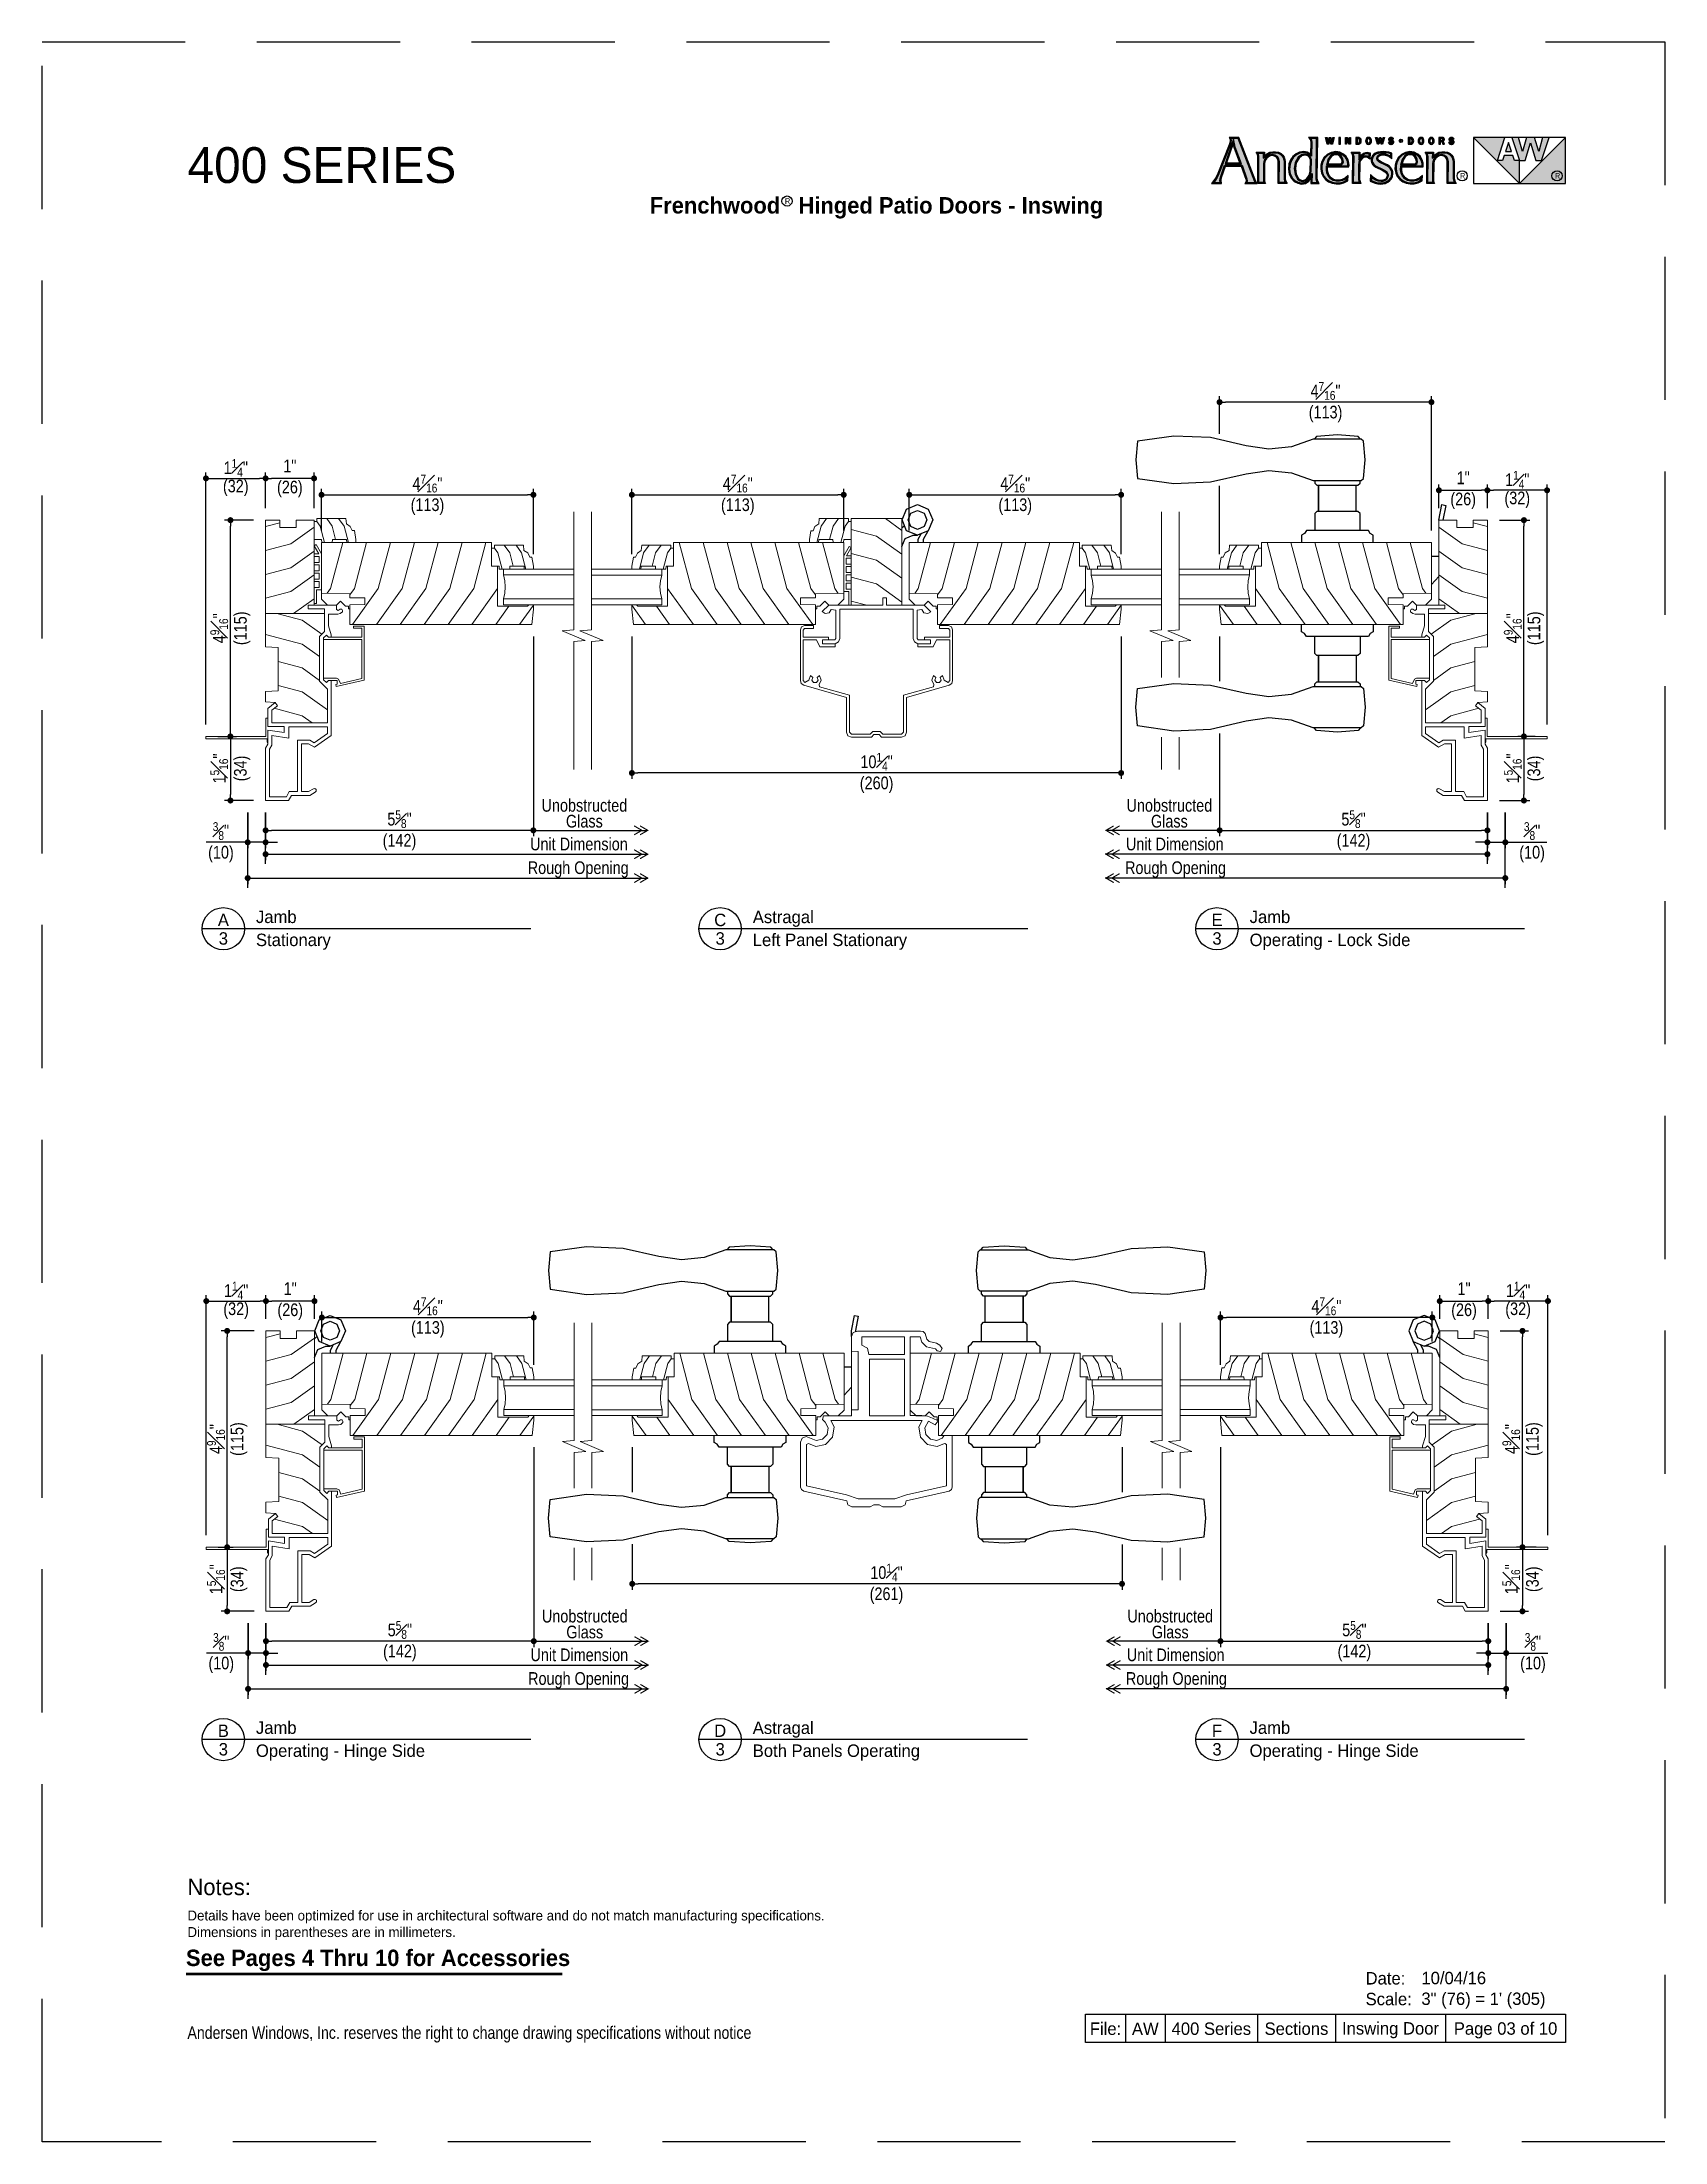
# Model space of a CAD drawing. Extents: x 68 to 102, y 0 to 44.
import ezdxf
from ezdxf.enums import TextEntityAlignment as Align

# ---------------------------------------------------------------- set-up
doc = ezdxf.new("R2010")
doc.units = 0
doc.header["$LTSCALE"] = 6
doc.header["$MEASUREMENT"] = 0
doc.linetypes.add('DASHED', pattern=[0.75, 0.5, -0.25])
doc.layers.get('0').update_dxf_attribs({"linetype": 'CONTINUOUS'})
doc.layers.get('Defpoints').update_dxf_attribs({"linetype": 'CONTINUOUS'})
for name, color, linetype in [('A-ANNO-DIMS', 3, 'CONTINUOUS'), ('A-ANNO-TEXT', 4, 'CONTINUOUS'), ('A-DETL-MBND', 8, 'CONTINUOUS')]:
    doc.layers.add(name, color=color, linetype=linetype)
doc.layers.add('A-DETL-MCUT', color=6, linetype='CONTINUOUS', lineweight=20)
doc.layers.add('A-DETL-PATT', color=8, linetype='CONTINUOUS', lineweight=5)
doc.layers.add('PLOT VIEW', color=1, linetype='DASHED', plot=False)
doc.styles.add('ADF Text', font='FRABK.TTF', dxfattribs={"width": 0.85})
doc.dimstyles.new('ADF 3 inches equals 1 foot', dxfattribs={"dimtxt": 0.265625, "dimasz": 0.125, "dimexe": 0.125, "dimexo": 0.25, "dimgap": 0.03125, "dimtad": 1, "dimdec": 6, "dimzin": 3, "dimdsep": 46, "dimlunit": 4, "dimtxsty": 'ADF Text', "dimblk": 'DOT', "dimcen": 0, "dimclrd": 256, "dimclre": 256, "dimclrt": 256, "dimadec": 0, "dimazin": 0, "dimtfac": 0.7, "dimtdec": 6, "dimtix": 1, "dimtmove": 0, "dimatfit": 0, "dimldrblk": 'DOT', "dimfxl": 0.125, "dimfrac": 1, "dimtolj": 1, "dimtzin": 4, "dimlwd": -1, "dimlwe": -1, "dimarcsym": 0})

msp = doc.modelspace()

# ---------------------------------------------------------------- texts
at = {"layer": 'A-ANNO-TEXT', "style": 'ADF Text'}
for s, p in [('A', (71.79969, 25.39721)), ('C', (82.20756, 25.39721)), ('E', (92.61544, 25.39721)), ('B', (71.79901, 8.40893)), ('D', (82.20689, 8.40893)), ('F', (92.61476, 8.40893))]:
    msp.add_text(s, height=0.26042, dxfattribs=at).set_placement(p, align=Align.BOTTOM_CENTER)
for p in [(71.79969, 25.34739), (82.20756, 25.34739), (92.61544, 25.34739), (71.79901, 8.35911), (82.20689, 8.35911), (92.61476, 8.35911)]:
    msp.add_text('3', height=0.26042, dxfattribs=at).set_placement(p, align=Align.TOP_CENTER)
at = {"layer": 'A-ANNO-TEXT', "line_spacing_factor": 1.04, "style": 'ADF Text'}
for s, insert, char_height, width, attachment_point in [('{\\fFranklin Gothic Book|b1|i0|c0|p34;\\W1;Frenchwood   Hinged Patio Doors - Inswing}', (85.48188, 40.75), 0.34375, 28.8695788, 2), ('\\pxql;{\\W1;Jamb}', (72.48226, 25.53618), 0.2604167, 3.8169872, 7), ('{\\W1;Astragal}', (82.89013, 25.45926), 0.2604167, 3.8169872, 7), ('\\pxql;{\\W1;Jamb}', (93.29869, 25.53618), 0.2604167, 3.8169872, 7), ('{\\W1;Stationary}', (72.48226, 25.31761), 0.2604167, 3.8169872, 1), ('{\\W1;Left Panel Stationary}', (82.89013, 25.31761), 0.2604167, 3.8169872, 1), ('{\\W1;Operating - Lock Side}', (93.29869, 25.31761), 0.2604167, 3.8169872, 1), ('\\pxql;{\\W1;Jamb}', (72.48158, 8.5479), 0.2604167, 3.8169872, 7), ('{\\W1;Astragal}', (82.88946, 8.47098), 0.2604167, 3.8169872, 7), ('\\pxql;{\\W1;Jamb}', (93.29733, 8.5479), 0.2604167, 3.8169872, 7), ('{\\W1;Operating - Hinge Side}', (72.48158, 8.32933), 0.2604167, 3.8169872, 1), ('{\\W1;Both Panels Operating}', (82.88946, 8.32933), 0.2604167, 3.8169872, 1), ('{\\W1;Operating - Hinge Side}', (93.29733, 8.32933), 0.2604167, 3.8169872, 1), ('{\\fFranklin Gothic Book|b1|i0|c0|p34;\\W1;See Pages 4 Thru 10 for Accessories}', (71.01612, 3.58068), 0.34375, 8.2142136, 7)]:
    msp.add_mtext(s, dxfattribs=dict(at, insert=insert, char_height=char_height, width=width, attachment_point=attachment_point))
at = {"layer": 'A-ANNO-TEXT', "style": 'ADF Text'}
for s, insert, char_height, width, attachment_point in [('R', (83.61795, 40.66739), 0.11816, 0.2667454, 5), ('{\\W1;File:}', (90.27966, 2.24014), 0.2604167, 0.8333333, 8), ('{\\W1;AW}', (91.11299, 2.24014), 0.260417, 0.8333333, 8), ('{\\W1;400 Series}', (92.49634, 2.24014), 0.2604167, 1.9333709, 8), ('{\\W1;Sections}', (94.2794, 2.24014), 0.2604167, 1.6327472, 8), ('{\\W1;Inswing Door}', (96.24978, 2.17269), 0.2604167, 2.3079993, 8), ('{\\W1;Page 03 of 10}', (98.66022, 2.16923), 0.2604167, 2.512893, 8)]:
    msp.add_mtext(s, dxfattribs=dict(at, insert=insert, char_height=char_height, width=width, attachment_point=attachment_point))

# ---------------------------------------------------------------- blocks, each defined once
blk = doc.blocks.new('AW Detail Tag')
at = {"layer": 'A-ANNO-TEXT'}
blk.add_line((6.886, 0), (0, 0), dxfattribs=at)
blk.add_circle((0.443, 0), 0.443, dxfattribs=at)
blk = doc.blocks.new('AW Detail Tag-flat-2')
at = {"layer": 'A-ANNO-TEXT'}
blk.add_line((6.886, 0), (0, 0), dxfattribs=at)
blk.add_circle((0.443, 0), 0.443, dxfattribs=at)
blk = doc.blocks.new('AW Detail Tag-flat-3')
at = {"layer": 'A-ANNO-TEXT'}
blk.add_line((6.886, 0), (0, 0), dxfattribs=at)
blk.add_circle((0.443, 0), 0.443, dxfattribs=at)
blk = doc.blocks.new('AW  Logo')
at = {"layer": 'A-ANNO-TEXT'}
h = blk.add_hatch(color=8, dxfattribs=at)
h.dxf.hatch_style = 1
h.paths.add_polyline_path([(-8.861, -2.582), (-8.757, -2.867), (-8.751, -2.906), (-8.759, -2.941), (-8.587, -2.941), (-8.593, -2.929), (-8.945, -2.023), (-9.093, -2.023), (-9.088, -2.056), (-9.094, -2.114), (-9.109, -2.164), (-9.347, -2.763), (-9.384, -2.84), (-9.431, -2.913), (-9.453, -2.941), (-9.316, -2.941), (-9.323, -2.899), (-9.313, -2.833), (-9.226, -2.582)])
h.paths.add_polyline_path([(-8.872, -2.552), (-9.216, -2.552), (-9.037, -2.035), (-9.012, -2.161), (-9.001, -2.201)], flags=16)
h.paths.add_polyline_path([(-8.889, -2.541), (-9.199, -2.541), (-9.04, -2.079), (-9.023, -2.164), (-9.012, -2.205)], flags=0)
h.paths.add_polyline_path([(-8.905, -2.529), (-9.183, -2.529), (-9.043, -2.124), (-9.023, -2.208)], flags=0)
h.paths.add_polyline_path([(-8.411, -2.544), (-8.397, -2.475), (-8.357, -2.415), (-8.297, -2.374), (-8.227, -2.358), (-8.169, -2.368), (-8.12, -2.399), (-8.088, -2.448), (-8.079, -2.503), (-8.083, -2.941), (-7.957, -2.941), (-7.969, -2.92), (-7.981, -2.857), (-7.981, -2.512), (-7.986, -2.466), (-8.001, -2.423), (-8.025, -2.385), (-8.055, -2.354), (-8.105, -2.332), (-8.159, -2.321), (-8.215, -2.321), (-8.27, -2.332), (-8.326, -2.362), (-8.416, -2.434), (-8.415, -2.33), (-8.524, -2.33), (-8.517, -2.34), (-8.506, -2.396), (-8.509, -2.941), (-8.409, -2.941), (-8.414, -2.91)])
h.paths.add_polyline_path([(-7.298, -2.023), (-7.421, -2.023), (-7.413, -2.032), (-7.398, -2.096), (-7.403, -2.389), (-7.501, -2.331), (-7.57, -2.319), (-7.647, -2.329), (-7.717, -2.361), (-7.78, -2.415), (-7.826, -2.482), (-7.854, -2.56), (-7.866, -2.661), (-7.849, -2.76), (-7.805, -2.85), (-7.752, -2.903), (-7.686, -2.939), (-7.613, -2.954), (-7.539, -2.94), (-7.478, -2.897), (-7.393, -2.755), (-7.395, -2.941), (-7.287, -2.941), (-7.296, -2.927), (-7.308, -2.866)])
h.paths.add_polyline_path([(-7.406, -2.468), (-7.409, -2.71), (-7.433, -2.8), (-7.487, -2.876), (-7.534, -2.91), (-7.591, -2.922), (-7.648, -2.91), (-7.696, -2.875), (-7.75, -2.766), (-7.767, -2.647), (-7.746, -2.525), (-7.684, -2.416), (-7.616, -2.366), (-7.539, -2.35), (-7.472, -2.367), (-7.426, -2.41)], flags=16)
h.paths.add_polyline_path([(-7.418, -2.469), (-7.42, -2.709), (-7.444, -2.795), (-7.495, -2.868), (-7.538, -2.899), (-7.591, -2.91), (-7.643, -2.899), (-7.687, -2.868), (-7.739, -2.762), (-7.755, -2.647), (-7.735, -2.529), (-7.675, -2.424), (-7.611, -2.377), (-7.539, -2.362), (-7.478, -2.378), (-7.436, -2.417)], flags=0)
h.paths.add_polyline_path([(-7.429, -2.471), (-7.432, -2.707), (-7.454, -2.79), (-7.504, -2.86), (-7.543, -2.889), (-7.591, -2.899), (-7.638, -2.889), (-7.678, -2.86), (-7.728, -2.759), (-7.744, -2.647), (-7.724, -2.533), (-7.666, -2.432), (-7.606, -2.387), (-7.539, -2.374), (-7.483, -2.388), (-7.446, -2.423)], flags=0)
h.paths.add_polyline_path([(-7.089, -2.594), (-6.643, -2.594), (-6.642, -2.581), (-6.644, -2.545), (-6.661, -2.477), (-6.696, -2.417), (-6.746, -2.369), (-6.818, -2.333), (-6.897, -2.32), (-6.984, -2.334), (-7.062, -2.373), (-7.126, -2.434), (-7.167, -2.513), (-7.187, -2.587), (-7.19, -2.664), (-7.175, -2.739), (-7.144, -2.809), (-7.097, -2.865), (-7.037, -2.91), (-6.968, -2.939), (-6.891, -2.952), (-6.812, -2.948), (-6.736, -2.928), (-6.667, -2.891), (-6.663, -2.852), (-6.682, -2.868), (-6.758, -2.902), (-6.821, -2.918), (-6.887, -2.917), (-6.95, -2.899), (-7.008, -2.865), (-7.052, -2.811), (-7.081, -2.749), (-7.094, -2.681)])
h.paths.add_polyline_path([(-7.094, -2.573), (-7.061, -2.463), (-7.012, -2.39), (-6.955, -2.351), (-6.888, -2.339), (-6.83, -2.352), (-6.784, -2.388), (-6.751, -2.447), (-6.738, -2.515), (-6.747, -2.545), (-6.772, -2.566), (-6.811, -2.573)], flags=16)
h.paths.add_polyline_path([(-7.078, -2.561), (-7.051, -2.468), (-7.003, -2.398), (-6.951, -2.362), (-6.888, -2.351), (-6.836, -2.363), (-6.793, -2.396), (-6.762, -2.451), (-6.75, -2.514), (-6.757, -2.538), (-6.777, -2.555), (-6.812, -2.561)], flags=0)
h.paths.add_polyline_path([(-7.063, -2.55), (-7.04, -2.473), (-6.995, -2.406), (-6.947, -2.373), (-6.888, -2.363), (-6.841, -2.373), (-6.802, -2.404), (-6.773, -2.455), (-6.762, -2.514), (-6.767, -2.531), (-6.782, -2.544), (-6.813, -2.55)], flags=0)
h.paths.add_polyline_path([(-6.418, -2.571), (-6.413, -2.516), (-6.391, -2.462), (-6.354, -2.415), (-6.316, -2.395), (-6.275, -2.388), (-6.233, -2.394), (-6.205, -2.408), (-6.203, -2.338), (-6.212, -2.335), (-6.239, -2.333), (-6.264, -2.336), (-6.305, -2.352), (-6.34, -2.378), (-6.417, -2.479), (-6.416, -2.33), (-6.532, -2.33), (-6.524, -2.342), (-6.513, -2.4), (-6.524, -2.941), (-6.405, -2.941), (-6.41, -2.93), (-6.42, -2.88)])
h.paths.add_polyline_path([(-5.96, -2.534), (-5.996, -2.51), (-6.027, -2.476), (-6.038, -2.442), (-6.032, -2.407), (-6.016, -2.381), (-5.993, -2.362), (-5.952, -2.346), (-5.909, -2.341), (-5.856, -2.346), (-5.806, -2.361), (-5.768, -2.379), (-5.747, -2.394), (-5.746, -2.344), (-5.787, -2.332), (-5.846, -2.323), (-5.905, -2.319), (-5.959, -2.322), (-6.011, -2.333), (-6.06, -2.353), (-6.085, -2.369), (-6.105, -2.39), (-6.12, -2.415), (-6.129, -2.44), (-6.134, -2.466), (-6.133, -2.492), (-6.128, -2.517), (-6.109, -2.55), (-6.083, -2.579), (-6.049, -2.601), (-5.918, -2.662), (-5.853, -2.698), (-5.829, -2.719), (-5.81, -2.745), (-5.798, -2.775), (-5.797, -2.806), (-5.803, -2.835), (-5.817, -2.862), (-5.843, -2.889), (-5.874, -2.909), (-5.909, -2.92), (-5.945, -2.922), (-6.007, -2.914), (-6.067, -2.892), (-6.119, -2.857), (-6.149, -2.83), (-6.151, -2.899), (-6.115, -2.917), (-6.066, -2.936), (-6.014, -2.949), (-5.962, -2.954), (-5.911, -2.952), (-5.863, -2.94), (-5.819, -2.919), (-5.78, -2.889), (-5.751, -2.852), (-5.732, -2.81), (-5.724, -2.764), (-5.725, -2.723), (-5.737, -2.684), (-5.758, -2.65), (-5.788, -2.621), (-5.828, -2.595), (-5.872, -2.573)])
h.paths.add_polyline_path([(-5.534, -2.594), (-5.087, -2.594), (-5.086, -2.581), (-5.089, -2.545), (-5.106, -2.477), (-5.14, -2.417), (-5.19, -2.369), (-5.262, -2.333), (-5.342, -2.32), (-5.428, -2.334), (-5.507, -2.373), (-5.57, -2.434), (-5.612, -2.513), (-5.632, -2.587), (-5.635, -2.664), (-5.62, -2.739), (-5.589, -2.809), (-5.541, -2.865), (-5.481, -2.91), (-5.413, -2.939), (-5.335, -2.952), (-5.257, -2.948), (-5.181, -2.928), (-5.112, -2.891), (-5.108, -2.852), (-5.127, -2.868), (-5.202, -2.902), (-5.265, -2.918), (-5.331, -2.917), (-5.395, -2.899), (-5.453, -2.865), (-5.497, -2.811), (-5.526, -2.749), (-5.539, -2.681)])
h.paths.add_polyline_path([(-5.506, -2.463), (-5.456, -2.39), (-5.4, -2.351), (-5.332, -2.339), (-5.275, -2.352), (-5.229, -2.388), (-5.195, -2.447), (-5.183, -2.515), (-5.192, -2.545), (-5.217, -2.566), (-5.255, -2.573), (-5.538, -2.573)], flags=16)
h.paths.add_polyline_path([(-5.523, -2.561), (-5.495, -2.468), (-5.448, -2.398), (-5.396, -2.362), (-5.333, -2.351), (-5.28, -2.363), (-5.238, -2.396), (-5.206, -2.451), (-5.195, -2.514), (-5.202, -2.538), (-5.222, -2.555), (-5.256, -2.561)], flags=0)
h.paths.add_polyline_path([(-5.507, -2.55), (-5.485, -2.473), (-5.44, -2.406), (-5.391, -2.373), (-5.333, -2.363), (-5.285, -2.373), (-5.247, -2.404), (-5.217, -2.455), (-5.206, -2.514), (-5.212, -2.531), (-5.227, -2.544), (-5.257, -2.55)], flags=0)
h.paths.add_polyline_path([(-4.968, -2.941), (-4.867, -2.941), (-4.872, -2.91), (-4.869, -2.544), (-4.855, -2.475), (-4.815, -2.415), (-4.756, -2.374), (-4.685, -2.358), (-4.628, -2.368), (-4.579, -2.399), (-4.546, -2.448), (-4.537, -2.503), (-4.541, -2.941), (-4.416, -2.941), (-4.427, -2.92), (-4.439, -2.857), (-4.439, -2.512), (-4.444, -2.466), (-4.459, -2.423), (-4.483, -2.385), (-4.514, -2.354), (-4.563, -2.332), (-4.618, -2.321), (-4.674, -2.321), (-4.728, -2.332), (-4.784, -2.362), (-4.874, -2.434), (-4.873, -2.33), (-4.982, -2.33), (-4.975, -2.34), (-4.964, -2.396)])
h = blk.add_hatch(color=8, dxfattribs=at)
h.dxf.hatch_style = 1
h.paths.add_polyline_path([(-3.049, -2.964), (-3.049, -2.483), (-3.156, -2.483), (-3.191, -2.376), (-3.369, -2.376), (-3.405, -2.483), (-3.512, -2.483), (-3.352, -2), (-4.014, -2)])
h.paths.add_polyline_path([(-3.28, -2.107), (-3.342, -2.293), (-3.219, -2.293)], flags=17)
h.paths.add_polyline_path([(-2.646, -2.292), (-2.736, -2), (-2.899, -2), (-2.988, -2.292), (-3.071, -2), (-3.209, -2), (-3.049, -2.483), (-2.927, -2.483), (-2.817, -2.112), (-2.707, -2.483), (-2.586, -2.483), (-2.425, -2), (-2.563, -2)])
h.paths.add_polyline_path([(-2.083, -2), (-3.049, -2.964), (-2.083, -2.964)])
at = {"layer": 'A-ANNO-TEXT', "color": 253}
for p, q in [((-6.818, -2), (-6.818, -2.143)), ((-4.636, -2.143), (-4.666, -2.074))]:
    blk.add_line(p, q, dxfattribs=at)
at = {"layer": 'A-ANNO-TEXT', "color": 8}
for p, q in [((-2.083, -2), (-4.014, -2)), ((-3.512, -2.483), (-3.352, -2)), ((-3.209, -2), (-3.049, -2.483)), ((-2.988, -2.292), (-3.071, -2)), ((-2.899, -2), (-2.988, -2.292)), ((-2.927, -2.483), (-2.817, -2.112)), ((-2.817, -2.112), (-2.707, -2.483)), ((-2.646, -2.292), (-2.736, -2)), ((-2.563, -2), (-2.646, -2.292)), ((-2.586, -2.483), (-2.425, -2)), ((-3.405, -2.483), (-3.512, -2.483)), ((-3.369, -2.376), (-3.405, -2.483)), ((-3.191, -2.376), (-3.369, -2.376)), ((-3.156, -2.483), (-3.191, -2.376)), ((-3.049, -2.483), (-3.156, -2.483)), ((-3.049, -2.964), (-3.049, -2.483)), ((-3.049, -2.483), (-2.927, -2.483)), ((-2.707, -2.483), (-2.586, -2.483))]:
    blk.add_line(p, q, dxfattribs=at).dxf.unprotected_set("ltscale", 0)
for points in [[(-9.133, -2), (-9.116, -2.029), (-9.111, -2.057), (-9.117, -2.11), (-9.13, -2.156), (-9.368, -2.754), (-9.404, -2.829), (-9.449, -2.9), (-9.503, -2.964), (-9.288, -2.964), (-9.299, -2.898), (-9.29, -2.839), (-9.209, -2.605), (-8.877, -2.605), (-8.779, -2.873), (-8.775, -2.905), (-8.782, -2.936), (-8.799, -2.964), (-8.547, -2.964), (-8.56, -2.943), (-8.571, -2.92), (-8.929, -2)], [(-9.023, -2.208), (-9.043, -2.124), (-9.183, -2.529), (-8.905, -2.529)], [(-7.426, -2.349), (-7.493, -2.309), (-7.569, -2.296), (-7.654, -2.306), (-7.729, -2.342), (-7.797, -2.399), (-7.847, -2.472), (-7.877, -2.555), (-7.889, -2.661), (-7.871, -2.767), (-7.824, -2.863), (-7.766, -2.922), (-7.694, -2.961), (-7.613, -2.977), (-7.53, -2.962), (-7.46, -2.913), (-7.417, -2.84), (-7.419, -2.964), (-7.243, -2.964), (-7.275, -2.918), (-7.285, -2.864), (-7.275, -2), (-7.471, -2), (-7.434, -2.043), (-7.421, -2.098)], [(-7.056, -2.096), (-7.033, -2), (-7.001, -2), (-6.978, -2.096), (-6.956, -2), (-6.928, -2), (-6.965, -2.143), (-6.998, -2.143), (-7.02, -2.048), (-7.043, -2.143), (-7.075, -2.143), (-7.112, -2), (-7.078, -2)], [(-6.801, -2), (-6.834, -2), (-6.834, -2.143), (-6.801, -2.143)], [(-6.659, -2), (-6.611, -2.085), (-6.611, -2), (-6.585, -2), (-6.585, -2.143), (-6.614, -2.143), (-6.669, -2.047), (-6.669, -2.143), (-6.695, -2.143), (-6.695, -2)], [(-6.39, -2.014), (-6.41, -2.004), (-6.432, -2), (-6.48, -2), (-6.48, -2.143), (-6.432, -2.143), (-6.41, -2.139), (-6.39, -2.128), (-6.374, -2.112), (-6.365, -2.091), (-6.363, -2.071), (-6.365, -2.052), (-6.374, -2.031)], [(-6.401, -2.093), (-6.398, -2.079), (-6.398, -2.064), (-6.401, -2.05), (-6.408, -2.038), (-6.419, -2.03), (-6.432, -2.027), (-6.447, -2.027), (-6.447, -2.116), (-6.432, -2.116), (-6.419, -2.113), (-6.408, -2.105)], [(-6.169, -2.014), (-6.188, -2.002), (-6.21, -1.998), (-6.232, -2.002), (-6.25, -2.014), (-6.263, -2.033), (-6.269, -2.052), (-6.271, -2.071), (-6.269, -2.091), (-6.263, -2.11), (-6.25, -2.128), (-6.232, -2.141), (-6.21, -2.145), (-6.188, -2.141), (-6.169, -2.128), (-6.157, -2.11), (-6.151, -2.091), (-6.149, -2.071), (-6.151, -2.052), (-6.157, -2.033)], [(-6.223, -2.113), (-6.231, -2.101), (-6.235, -2.086), (-6.236, -2.071), (-6.235, -2.056), (-6.231, -2.041), (-6.223, -2.03), (-6.21, -2.025), (-6.196, -2.03), (-6.188, -2.041), (-6.185, -2.056), (-6.184, -2.071), (-6.185, -2.086), (-6.188, -2.101), (-6.196, -2.113), (-6.21, -2.118)], [(-6.006, -2.096), (-5.983, -2), (-5.951, -2), (-5.928, -2.096), (-5.906, -2), (-5.878, -2), (-5.915, -2.143), (-5.948, -2.143), (-5.97, -2.048), (-5.993, -2.143), (-6.025, -2.143), (-6.062, -2), (-6.028, -2)], [(-5.787, -2.125), (-5.779, -2.133), (-5.769, -2.139), (-5.758, -2.143), (-5.746, -2.145), (-5.734, -2.145), (-5.723, -2.143), (-5.711, -2.139), (-5.701, -2.134), (-5.692, -2.127), (-5.686, -2.118), (-5.682, -2.107), (-5.681, -2.096), (-5.683, -2.085), (-5.688, -2.075), (-5.695, -2.067), (-5.704, -2.061), (-5.719, -2.055), (-5.734, -2.052), (-5.742, -2.05), (-5.75, -2.048), (-5.755, -2.043), (-5.757, -2.036), (-5.754, -2.029), (-5.748, -2.026), (-5.74, -2.024), (-5.731, -2.025), (-5.725, -2.026), (-5.72, -2.03), (-5.715, -2.035), (-5.713, -2.041), (-5.685, -2.031), (-5.69, -2.021), (-5.697, -2.012), (-5.707, -2.005), (-5.718, -2.001), (-5.731, -1.998), (-5.745, -1.998), (-5.759, -2.001), (-5.772, -2.007), (-5.781, -2.015), (-5.787, -2.025), (-5.79, -2.036), (-5.79, -2.048), (-5.787, -2.059), (-5.781, -2.069), (-5.772, -2.076), (-5.762, -2.081), (-5.751, -2.085), (-5.74, -2.087), (-5.731, -2.089), (-5.722, -2.092), (-5.717, -2.097), (-5.715, -2.103), (-5.717, -2.11), (-5.722, -2.115), (-5.735, -2.118), (-5.749, -2.117), (-5.755, -2.114), (-5.76, -2.11), (-5.764, -2.105), (-5.766, -2.098), (-5.797, -2.105), (-5.794, -2.116)], [(-5.29, -2.014), (-5.31, -2.004), (-5.333, -2), (-5.381, -2), (-5.381, -2.143), (-5.333, -2.143), (-5.31, -2.139), (-5.29, -2.128), (-5.275, -2.112), (-5.266, -2.091), (-5.263, -2.071), (-5.266, -2.052), (-5.275, -2.031)], [(-5.301, -2.093), (-5.298, -2.079), (-5.298, -2.064), (-5.301, -2.05), (-5.308, -2.038), (-5.319, -2.03), (-5.333, -2.027), (-5.347, -2.027), (-5.347, -2.116), (-5.333, -2.116), (-5.319, -2.113), (-5.308, -2.105)], [(-5.069, -2.014), (-5.088, -2.002), (-5.11, -1.998), (-5.132, -2.002), (-5.151, -2.014), (-5.163, -2.033), (-5.169, -2.052), (-5.171, -2.071), (-5.169, -2.091), (-5.163, -2.11), (-5.151, -2.128), (-5.132, -2.141), (-5.11, -2.145), (-5.088, -2.141), (-5.069, -2.128), (-5.057, -2.11), (-5.051, -2.091), (-5.049, -2.071), (-5.051, -2.052), (-5.057, -2.033)], [(-5.123, -2.113), (-5.132, -2.101), (-5.135, -2.086), (-5.136, -2.071), (-5.135, -2.056), (-5.132, -2.041), (-5.123, -2.03), (-5.11, -2.025), (-5.097, -2.03), (-5.088, -2.041), (-5.085, -2.056), (-5.084, -2.071), (-5.085, -2.086), (-5.088, -2.101), (-5.097, -2.113), (-5.11, -2.118)], [(-4.854, -2.014), (-4.873, -2.002), (-4.895, -1.998), (-4.917, -2.002), (-4.935, -2.014), (-4.948, -2.033), (-4.954, -2.052), (-4.956, -2.071), (-4.954, -2.091), (-4.948, -2.11), (-4.935, -2.128), (-4.917, -2.141), (-4.895, -2.145), (-4.873, -2.141), (-4.854, -2.128), (-4.842, -2.11), (-4.836, -2.091), (-4.834, -2.071), (-4.836, -2.052), (-4.842, -2.033)], [(-4.908, -2.113), (-4.916, -2.101), (-4.92, -2.086), (-4.921, -2.071), (-4.92, -2.056), (-4.916, -2.041), (-4.908, -2.03), (-4.895, -2.025), (-4.881, -2.03), (-4.873, -2.041), (-4.87, -2.056), (-4.869, -2.071), (-4.87, -2.086), (-4.873, -2.101), (-4.881, -2.113), (-4.895, -2.118)], [(-4.625, -2.06), (-4.621, -2.047), (-4.621, -2.033), (-4.627, -2.02), (-4.636, -2.009), (-4.648, -2.002), (-4.662, -2), (-4.735, -2), (-4.735, -2.143), (-4.701, -2.143), (-4.701, -2.086), (-4.677, -2.086), (-4.655, -2.143), (-4.618, -2.143), (-4.645, -2.08), (-4.633, -2.072)], [(-4.701, -2.062), (-4.672, -2.062), (-4.663, -2.059), (-4.657, -2.053), (-4.654, -2.043), (-4.657, -2.034), (-4.663, -2.028), (-4.672, -2.025), (-4.701, -2.025)], [(-4.523, -2.125), (-4.514, -2.133), (-4.505, -2.139), (-4.493, -2.143), (-4.481, -2.145), (-4.469, -2.145), (-4.458, -2.143), (-4.446, -2.139), (-4.436, -2.134), (-4.427, -2.127), (-4.421, -2.118), (-4.417, -2.107), (-4.416, -2.096), (-4.418, -2.085), (-4.423, -2.075), (-4.43, -2.067), (-4.439, -2.061), (-4.454, -2.055), (-4.469, -2.052), (-4.477, -2.05), (-4.485, -2.048), (-4.49, -2.043), (-4.492, -2.036), (-4.489, -2.029), (-4.483, -2.026), (-4.475, -2.024), (-4.466, -2.025), (-4.46, -2.026), (-4.455, -2.03), (-4.451, -2.035), (-4.448, -2.041), (-4.42, -2.031), (-4.425, -2.021), (-4.433, -2.012), (-4.442, -2.005), (-4.453, -2.001), (-4.466, -1.998), (-4.48, -1.998), (-4.494, -2.001), (-4.507, -2.007), (-4.516, -2.015), (-4.522, -2.025), (-4.525, -2.036), (-4.525, -2.048), (-4.522, -2.059), (-4.516, -2.069), (-4.507, -2.076), (-4.497, -2.081), (-4.486, -2.085), (-4.475, -2.087), (-4.466, -2.089), (-4.457, -2.092), (-4.452, -2.097), (-4.45, -2.103), (-4.452, -2.11), (-4.457, -2.115), (-4.47, -2.118), (-4.484, -2.117), (-4.49, -2.114), (-4.496, -2.11), (-4.499, -2.105), (-4.502, -2.098), (-4.532, -2.105), (-4.529, -2.116)], [(-4.014, -2), (-4.014, -2.964), (-2.083, -2.964), (-2.083, -2), (-3.049, -2.964)], [(-3.342, -2.293), (-3.219, -2.293), (-3.28, -2.107)], [(-7.918, -2.964), (-8.106, -2.964), (-8.102, -2.505), (-8.11, -2.457), (-8.137, -2.416), (-8.178, -2.39), (-8.226, -2.381), (-8.288, -2.395), (-8.34, -2.431), (-8.375, -2.484), (-8.388, -2.546), (-8.391, -2.909), (-8.386, -2.938), (-8.372, -2.964), (-8.533, -2.964), (-8.529, -2.399), (-8.539, -2.349), (-8.565, -2.307), (-8.391, -2.307), (-8.392, -2.385), (-8.338, -2.343), (-8.277, -2.311), (-8.218, -2.298), (-8.157, -2.298), (-8.098, -2.31), (-8.042, -2.335), (-8.007, -2.371), (-7.98, -2.413), (-7.964, -2.461), (-7.958, -2.51), (-7.958, -2.854), (-7.947, -2.912)], [(-7.666, -2.432), (-7.724, -2.533), (-7.744, -2.647), (-7.728, -2.759), (-7.678, -2.86), (-7.638, -2.889), (-7.591, -2.899), (-7.543, -2.889), (-7.504, -2.86), (-7.454, -2.79), (-7.432, -2.707), (-7.429, -2.471), (-7.446, -2.423), (-7.483, -2.388), (-7.539, -2.374), (-7.606, -2.387)], [(-7.189, -2.504), (-7.21, -2.584), (-7.213, -2.666), (-7.197, -2.746), (-7.164, -2.821), (-7.113, -2.882), (-7.048, -2.93), (-6.975, -2.961), (-6.892, -2.975), (-6.808, -2.971), (-6.727, -2.949), (-6.645, -2.906), (-6.635, -2.798), (-6.695, -2.848), (-6.765, -2.88), (-6.824, -2.894), (-6.883, -2.894), (-6.941, -2.878), (-6.993, -2.848), (-7.033, -2.799), (-7.059, -2.742), (-7.071, -2.68), (-7.067, -2.617), (-6.621, -2.617), (-6.619, -2.581), (-6.621, -2.541), (-6.639, -2.468), (-6.677, -2.402), (-6.732, -2.35), (-6.811, -2.311), (-6.897, -2.297), (-6.991, -2.312), (-7.076, -2.354), (-7.144, -2.42)], [(-6.782, -2.544), (-6.767, -2.531), (-6.762, -2.514), (-6.773, -2.455), (-6.802, -2.404), (-6.841, -2.373), (-6.888, -2.363), (-6.947, -2.373), (-6.995, -2.406), (-7.04, -2.473), (-7.063, -2.55), (-6.813, -2.55)], [(-6.239, -2.31), (-6.209, -2.313), (-6.179, -2.321), (-6.184, -2.456), (-6.209, -2.432), (-6.24, -2.416), (-6.274, -2.411), (-6.308, -2.417), (-6.339, -2.433), (-6.371, -2.473), (-6.39, -2.521), (-6.395, -2.572), (-6.397, -2.878), (-6.388, -2.922), (-6.369, -2.964), (-6.547, -2.964), (-6.536, -2.402), (-6.546, -2.351), (-6.575, -2.307), (-6.392, -2.307), (-6.393, -2.41), (-6.356, -2.361), (-6.317, -2.331), (-6.27, -2.314)], [(-5.843, -2.3), (-5.905, -2.296), (-5.962, -2.299), (-6.018, -2.311), (-6.071, -2.332), (-6.1, -2.351), (-6.124, -2.376), (-6.141, -2.405), (-6.152, -2.434), (-6.157, -2.464), (-6.156, -2.495), (-6.149, -2.525), (-6.128, -2.564), (-6.098, -2.597), (-6.061, -2.621), (-5.928, -2.682), (-5.866, -2.717), (-5.846, -2.734), (-5.831, -2.756), (-5.821, -2.78), (-5.82, -2.804), (-5.825, -2.828), (-5.836, -2.849), (-5.857, -2.871), (-5.884, -2.888), (-5.913, -2.897), (-5.944, -2.899), (-6.002, -2.892), (-6.056, -2.871), (-6.105, -2.839), (-6.14, -2.807), (-6.171, -2.773), (-6.174, -2.913), (-6.124, -2.938), (-6.073, -2.958), (-6.018, -2.972), (-5.962, -2.977), (-5.908, -2.975), (-5.855, -2.962), (-5.806, -2.938), (-5.763, -2.905), (-5.731, -2.864), (-5.71, -2.817), (-5.701, -2.765), (-5.703, -2.719), (-5.716, -2.675), (-5.74, -2.635), (-5.773, -2.603), (-5.816, -2.575), (-5.863, -2.552), (-5.949, -2.513), (-5.981, -2.492), (-6.007, -2.464), (-6.014, -2.44), (-6.01, -2.415), (-5.998, -2.396), (-5.981, -2.382), (-5.946, -2.368), (-5.909, -2.364), (-5.861, -2.369), (-5.814, -2.383), (-5.78, -2.399), (-5.75, -2.421), (-5.725, -2.45), (-5.723, -2.327), (-5.782, -2.31)], [(-5.634, -2.504), (-5.655, -2.584), (-5.658, -2.666), (-5.642, -2.746), (-5.609, -2.821), (-5.557, -2.882), (-5.493, -2.93), (-5.419, -2.961), (-5.337, -2.975), (-5.253, -2.971), (-5.172, -2.949), (-5.09, -2.906), (-5.08, -2.798), (-5.139, -2.848), (-5.21, -2.88), (-5.268, -2.894), (-5.328, -2.894), (-5.386, -2.878), (-5.437, -2.848), (-5.477, -2.799), (-5.504, -2.742), (-5.516, -2.68), (-5.512, -2.617), (-5.065, -2.617), (-5.063, -2.581), (-5.066, -2.541), (-5.084, -2.468), (-5.122, -2.402), (-5.177, -2.35), (-5.255, -2.311), (-5.342, -2.297), (-5.436, -2.312), (-5.521, -2.354), (-5.589, -2.42)], [(-5.227, -2.544), (-5.212, -2.531), (-5.206, -2.514), (-5.217, -2.455), (-5.247, -2.404), (-5.285, -2.373), (-5.333, -2.363), (-5.391, -2.373), (-5.44, -2.406), (-5.485, -2.473), (-5.507, -2.55), (-5.257, -2.55)], [(-4.376, -2.964), (-4.564, -2.964), (-4.56, -2.505), (-4.568, -2.457), (-4.595, -2.416), (-4.636, -2.39), (-4.684, -2.381), (-4.746, -2.395), (-4.798, -2.431), (-4.833, -2.484), (-4.846, -2.546), (-4.849, -2.909), (-4.845, -2.938), (-4.831, -2.964), (-4.991, -2.964), (-4.987, -2.399), (-4.997, -2.349), (-5.024, -2.307), (-4.849, -2.307), (-4.851, -2.385), (-4.797, -2.343), (-4.736, -2.311), (-4.676, -2.298), (-4.615, -2.298), (-4.556, -2.31), (-4.5, -2.335), (-4.465, -2.371), (-4.438, -2.413), (-4.422, -2.461), (-4.416, -2.51), (-4.416, -2.854), (-4.405, -2.912)]]:
    blk.add_lwpolyline(points, close=True, dxfattribs=at).dxf.unprotected_set("ltscale", 0)
at = {"layer": 'A-ANNO-TEXT', "color": 254}
for points in [[(-8.778, -2.952), (-8.568, -2.952), (-8.576, -2.939), (-8.582, -2.925), (-8.937, -2.011), (-9.113, -2.011), (-9.103, -2.032), (-9.1, -2.056), (-9.106, -2.112), (-9.12, -2.16), (-9.357, -2.758), (-9.394, -2.835), (-9.44, -2.906), (-9.478, -2.952), (-9.302, -2.952), (-9.311, -2.898), (-9.302, -2.836), (-9.218, -2.593), (-8.869, -2.593), (-8.768, -2.87), (-8.763, -2.905), (-8.771, -2.941)], [(-8.759, -2.941), (-8.587, -2.941), (-8.593, -2.929), (-8.945, -2.023), (-9.095, -2.023), (-9.092, -2.028), (-9.088, -2.056), (-9.094, -2.114), (-9.109, -2.164), (-9.347, -2.763), (-9.384, -2.84), (-9.431, -2.913), (-9.453, -2.941), (-9.316, -2.941), (-9.323, -2.899), (-9.313, -2.833), (-9.226, -2.582), (-8.861, -2.582), (-8.757, -2.867), (-8.751, -2.906)], [(-8.872, -2.552), (-9.001, -2.201), (-9.012, -2.161), (-9.037, -2.035), (-9.216, -2.552)], [(-8.889, -2.541), (-9.012, -2.205), (-9.023, -2.164), (-9.04, -2.079), (-9.199, -2.541)], [(-7.414, -2.369), (-7.497, -2.32), (-7.569, -2.308), (-7.65, -2.317), (-7.723, -2.352), (-7.788, -2.407), (-7.837, -2.477), (-7.866, -2.557), (-7.878, -2.661), (-7.86, -2.763), (-7.814, -2.856), (-7.759, -2.912), (-7.69, -2.95), (-7.613, -2.966), (-7.534, -2.951), (-7.469, -2.905), (-7.405, -2.797), (-7.407, -2.952), (-7.265, -2.952), (-7.285, -2.923), (-7.297, -2.865), (-7.287, -2.011), (-7.446, -2.011), (-7.424, -2.038), (-7.409, -2.097)], [(-7.403, -2.389), (-7.501, -2.331), (-7.57, -2.319), (-7.647, -2.329), (-7.717, -2.361), (-7.78, -2.415), (-7.826, -2.482), (-7.854, -2.56), (-7.866, -2.661), (-7.849, -2.76), (-7.805, -2.85), (-7.752, -2.903), (-7.686, -2.939), (-7.613, -2.954), (-7.539, -2.94), (-7.478, -2.897), (-7.393, -2.755), (-7.395, -2.941), (-7.287, -2.941), (-7.296, -2.927), (-7.308, -2.866), (-7.298, -2.023), (-7.421, -2.023), (-7.413, -2.032), (-7.398, -2.096)], [(-7.938, -2.952), (-8.094, -2.952), (-8.09, -2.504), (-8.099, -2.453), (-8.129, -2.408), (-8.174, -2.379), (-8.226, -2.37), (-8.293, -2.384), (-8.349, -2.423), (-8.386, -2.48), (-8.399, -2.545), (-8.403, -2.909), (-8.397, -2.942), (-8.392, -2.952), (-8.521, -2.952), (-8.517, -2.397), (-8.528, -2.345), (-8.544, -2.318), (-8.403, -2.318), (-8.404, -2.409), (-8.332, -2.352), (-8.274, -2.321), (-8.217, -2.309), (-8.158, -2.309), (-8.101, -2.321), (-8.049, -2.345), (-8.016, -2.378), (-7.991, -2.418), (-7.975, -2.463), (-7.97, -2.511), (-7.97, -2.855), (-7.958, -2.916)], [(-7.957, -2.941), (-8.083, -2.941), (-8.079, -2.503), (-8.088, -2.448), (-8.12, -2.399), (-8.169, -2.368), (-8.227, -2.358), (-8.297, -2.374), (-8.357, -2.415), (-8.397, -2.475), (-8.411, -2.544), (-8.414, -2.91), (-8.409, -2.941), (-8.509, -2.941), (-8.506, -2.396), (-8.517, -2.34), (-8.524, -2.33), (-8.415, -2.33), (-8.416, -2.434), (-8.326, -2.362), (-8.27, -2.332), (-8.215, -2.321), (-8.159, -2.321), (-8.105, -2.332), (-8.055, -2.354), (-8.025, -2.385), (-8.001, -2.423), (-7.986, -2.466), (-7.981, -2.512), (-7.981, -2.857), (-7.969, -2.92)], [(-7.684, -2.416), (-7.746, -2.525), (-7.767, -2.647), (-7.75, -2.766), (-7.696, -2.875), (-7.648, -2.91), (-7.591, -2.922), (-7.534, -2.91), (-7.487, -2.876), (-7.433, -2.8), (-7.409, -2.71), (-7.406, -2.468), (-7.426, -2.41), (-7.472, -2.367), (-7.539, -2.35), (-7.616, -2.366)], [(-7.675, -2.424), (-7.735, -2.529), (-7.755, -2.647), (-7.739, -2.762), (-7.687, -2.868), (-7.643, -2.899), (-7.591, -2.91), (-7.538, -2.899), (-7.495, -2.868), (-7.444, -2.795), (-7.42, -2.709), (-7.418, -2.469), (-7.436, -2.417), (-7.478, -2.378), (-7.539, -2.362), (-7.611, -2.377)], [(-7.178, -2.508), (-7.199, -2.585), (-7.202, -2.665), (-7.186, -2.743), (-7.154, -2.815), (-7.105, -2.874), (-7.043, -2.92), (-6.971, -2.95), (-6.891, -2.964), (-6.81, -2.96), (-6.732, -2.938), (-6.656, -2.899), (-6.649, -2.825), (-6.689, -2.858), (-6.762, -2.891), (-6.822, -2.906), (-6.885, -2.905), (-6.946, -2.889), (-7.001, -2.857), (-7.043, -2.805), (-7.07, -2.745), (-7.083, -2.681), (-7.078, -2.605), (-6.632, -2.605), (-6.63, -2.581), (-6.633, -2.543), (-6.65, -2.472), (-6.687, -2.41), (-6.739, -2.36), (-6.814, -2.322), (-6.897, -2.309), (-6.987, -2.323), (-7.069, -2.364), (-7.135, -2.427)], [(-7.167, -2.513), (-7.187, -2.587), (-7.19, -2.664), (-7.175, -2.739), (-7.144, -2.809), (-7.097, -2.865), (-7.037, -2.91), (-6.968, -2.939), (-6.891, -2.952), (-6.812, -2.948), (-6.736, -2.928), (-6.667, -2.891), (-6.663, -2.852), (-6.682, -2.868), (-6.758, -2.902), (-6.821, -2.918), (-6.887, -2.917), (-6.95, -2.899), (-7.008, -2.865), (-7.052, -2.811), (-7.081, -2.749), (-7.094, -2.681), (-7.089, -2.594), (-6.643, -2.594), (-6.642, -2.581), (-6.644, -2.545), (-6.661, -2.477), (-6.696, -2.417), (-6.746, -2.369), (-6.818, -2.333), (-6.897, -2.32), (-6.984, -2.334), (-7.062, -2.373), (-7.126, -2.434)], [(-6.772, -2.566), (-6.747, -2.545), (-6.738, -2.515), (-6.751, -2.447), (-6.784, -2.388), (-6.83, -2.352), (-6.888, -2.339), (-6.955, -2.351), (-7.012, -2.39), (-7.061, -2.463), (-7.094, -2.573), (-6.811, -2.573)], [(-6.777, -2.555), (-6.757, -2.538), (-6.75, -2.514), (-6.762, -2.451), (-6.793, -2.396), (-6.836, -2.363), (-6.888, -2.351), (-6.951, -2.362), (-7.003, -2.398), (-7.051, -2.468), (-7.078, -2.561), (-6.812, -2.561)], [(-6.239, -2.322), (-6.211, -2.324), (-6.191, -2.329), (-6.195, -2.429), (-6.202, -2.422), (-6.236, -2.405), (-6.274, -2.399), (-6.312, -2.406), (-6.347, -2.424), (-6.381, -2.468), (-6.401, -2.518), (-6.406, -2.572), (-6.409, -2.879), (-6.399, -2.926), (-6.387, -2.952), (-6.535, -2.952), (-6.525, -2.401), (-6.535, -2.346), (-6.554, -2.318), (-6.404, -2.318), (-6.405, -2.444), (-6.348, -2.37), (-6.311, -2.341), (-6.267, -2.325)], [(-6.239, -2.333), (-6.212, -2.335), (-6.203, -2.338), (-6.205, -2.408), (-6.233, -2.394), (-6.275, -2.388), (-6.316, -2.395), (-6.354, -2.415), (-6.391, -2.462), (-6.413, -2.516), (-6.418, -2.571), (-6.42, -2.88), (-6.41, -2.93), (-6.405, -2.941), (-6.524, -2.941), (-6.513, -2.4), (-6.524, -2.342), (-6.532, -2.33), (-6.416, -2.33), (-6.417, -2.479), (-6.34, -2.378), (-6.305, -2.352), (-6.264, -2.336)], [(-5.844, -2.311), (-5.905, -2.308), (-5.96, -2.311), (-6.014, -2.322), (-6.066, -2.342), (-6.092, -2.36), (-6.114, -2.383), (-6.131, -2.41), (-6.141, -2.437), (-6.145, -2.465), (-6.145, -2.493), (-6.139, -2.521), (-6.119, -2.557), (-6.09, -2.588), (-6.055, -2.611), (-5.923, -2.672), (-5.859, -2.708), (-5.837, -2.726), (-5.821, -2.75), (-5.81, -2.778), (-5.809, -2.805), (-5.814, -2.831), (-5.827, -2.856), (-5.85, -2.88), (-5.879, -2.898), (-5.911, -2.909), (-5.944, -2.911), (-6.005, -2.903), (-6.062, -2.881), (-6.112, -2.848), (-6.148, -2.816), (-6.16, -2.802), (-6.162, -2.906), (-6.12, -2.927), (-6.069, -2.947), (-6.016, -2.961), (-5.962, -2.965), (-5.909, -2.963), (-5.859, -2.951), (-5.812, -2.928), (-5.772, -2.897), (-5.741, -2.858), (-5.721, -2.813), (-5.713, -2.765), (-5.714, -2.721), (-5.726, -2.679), (-5.749, -2.642), (-5.78, -2.612), (-5.822, -2.585), (-5.868, -2.562), (-5.955, -2.524), (-5.988, -2.501), (-6.017, -2.47), (-6.026, -2.441), (-6.021, -2.411), (-6.007, -2.389), (-5.987, -2.372), (-5.949, -2.357), (-5.909, -2.353), (-5.858, -2.358), (-5.81, -2.372), (-5.774, -2.389), (-5.742, -2.413), (-5.736, -2.42), (-5.735, -2.335), (-5.785, -2.321)], [(-5.846, -2.323), (-5.905, -2.319), (-5.959, -2.322), (-6.011, -2.333), (-6.06, -2.353), (-6.085, -2.369), (-6.105, -2.39), (-6.12, -2.415), (-6.129, -2.44), (-6.134, -2.466), (-6.133, -2.492), (-6.128, -2.517), (-6.109, -2.55), (-6.083, -2.579), (-6.049, -2.601), (-5.918, -2.662), (-5.853, -2.698), (-5.829, -2.719), (-5.81, -2.745), (-5.798, -2.775), (-5.797, -2.806), (-5.803, -2.835), (-5.817, -2.862), (-5.843, -2.889), (-5.874, -2.909), (-5.909, -2.92), (-5.945, -2.922), (-6.007, -2.914), (-6.067, -2.892), (-6.119, -2.857), (-6.149, -2.83), (-6.151, -2.899), (-6.115, -2.917), (-6.066, -2.936), (-6.014, -2.949), (-5.962, -2.954), (-5.911, -2.952), (-5.863, -2.94), (-5.819, -2.919), (-5.78, -2.889), (-5.751, -2.852), (-5.732, -2.81), (-5.724, -2.764), (-5.725, -2.723), (-5.737, -2.684), (-5.758, -2.65), (-5.788, -2.621), (-5.828, -2.595), (-5.872, -2.573), (-5.96, -2.534), (-5.996, -2.51), (-6.027, -2.476), (-6.038, -2.442), (-6.032, -2.407), (-6.016, -2.381), (-5.993, -2.362), (-5.952, -2.346), (-5.909, -2.341), (-5.856, -2.346), (-5.806, -2.361), (-5.768, -2.379), (-5.747, -2.394), (-5.746, -2.344), (-5.787, -2.332)], [(-5.623, -2.508), (-5.643, -2.585), (-5.646, -2.665), (-5.631, -2.743), (-5.599, -2.815), (-5.549, -2.874), (-5.487, -2.92), (-5.416, -2.95), (-5.336, -2.964), (-5.255, -2.96), (-5.176, -2.938), (-5.101, -2.899), (-5.094, -2.825), (-5.133, -2.858), (-5.206, -2.891), (-5.267, -2.906), (-5.33, -2.905), (-5.39, -2.889), (-5.445, -2.857), (-5.487, -2.805), (-5.515, -2.745), (-5.527, -2.681), (-5.523, -2.605), (-5.076, -2.605), (-5.075, -2.581), (-5.077, -2.543), (-5.095, -2.472), (-5.131, -2.41), (-5.183, -2.36), (-5.259, -2.322), (-5.342, -2.309), (-5.432, -2.323), (-5.514, -2.364), (-5.579, -2.427)], [(-5.612, -2.513), (-5.632, -2.587), (-5.635, -2.664), (-5.62, -2.739), (-5.589, -2.809), (-5.541, -2.865), (-5.481, -2.91), (-5.413, -2.939), (-5.335, -2.952), (-5.257, -2.948), (-5.181, -2.928), (-5.112, -2.891), (-5.108, -2.852), (-5.127, -2.868), (-5.202, -2.902), (-5.265, -2.918), (-5.331, -2.917), (-5.395, -2.899), (-5.453, -2.865), (-5.497, -2.811), (-5.526, -2.749), (-5.539, -2.681), (-5.534, -2.594), (-5.087, -2.594), (-5.086, -2.581), (-5.089, -2.545), (-5.106, -2.477), (-5.14, -2.417), (-5.19, -2.369), (-5.262, -2.333), (-5.342, -2.32), (-5.428, -2.334), (-5.507, -2.373), (-5.57, -2.434)], [(-5.217, -2.566), (-5.192, -2.545), (-5.183, -2.515), (-5.195, -2.447), (-5.229, -2.388), (-5.275, -2.352), (-5.332, -2.339), (-5.4, -2.351), (-5.456, -2.39), (-5.506, -2.463), (-5.538, -2.573), (-5.255, -2.573)], [(-5.222, -2.555), (-5.202, -2.538), (-5.195, -2.514), (-5.206, -2.451), (-5.238, -2.396), (-5.28, -2.363), (-5.333, -2.351), (-5.396, -2.362), (-5.448, -2.398), (-5.495, -2.468), (-5.523, -2.561), (-5.256, -2.561)], [(-4.396, -2.952), (-4.552, -2.952), (-4.549, -2.504), (-4.557, -2.453), (-4.587, -2.408), (-4.632, -2.379), (-4.685, -2.37), (-4.751, -2.384), (-4.807, -2.423), (-4.844, -2.48), (-4.857, -2.545), (-4.861, -2.909), (-4.856, -2.942), (-4.85, -2.952), (-4.979, -2.952), (-4.976, -2.397), (-4.986, -2.345), (-5.003, -2.318), (-4.861, -2.318), (-4.863, -2.409), (-4.79, -2.352), (-4.732, -2.321), (-4.675, -2.309), (-4.617, -2.309), (-4.559, -2.321), (-4.507, -2.345), (-4.474, -2.378), (-4.449, -2.418), (-4.433, -2.463), (-4.428, -2.511), (-4.428, -2.855), (-4.416, -2.916)], [(-4.416, -2.941), (-4.541, -2.941), (-4.537, -2.503), (-4.546, -2.448), (-4.579, -2.399), (-4.628, -2.368), (-4.685, -2.358), (-4.756, -2.374), (-4.815, -2.415), (-4.855, -2.475), (-4.869, -2.544), (-4.872, -2.91), (-4.867, -2.941), (-4.968, -2.941), (-4.964, -2.396), (-4.975, -2.34), (-4.982, -2.33), (-4.873, -2.33), (-4.874, -2.434), (-4.784, -2.362), (-4.728, -2.332), (-4.674, -2.321), (-4.618, -2.321), (-4.563, -2.332), (-4.514, -2.354), (-4.483, -2.385), (-4.459, -2.423), (-4.444, -2.466), (-4.439, -2.512), (-4.439, -2.857), (-4.427, -2.92)]]:
    blk.add_lwpolyline(points, close=True, dxfattribs=at).dxf.unprotected_set("ltscale", 0)
at = {"layer": 'A-ANNO-TEXT', "color": 253}
for points in [[(-7.095, -2), (-7.059, -2.143), (-7.017, -2), (-6.981, -2.143), (-6.942, -2)], [(-6.682, -2.143), (-6.682, -2), (-6.598, -2.143), (-6.598, -2)], [(-6.045, -2), (-6.009, -2.143), (-5.967, -2), (-5.931, -2.143), (-5.892, -2)], [(-5.699, -2.036), (-5.709, -2.021), (-5.719, -2.015), (-5.728, -2.012), (-5.742, -2.011), (-5.757, -2.015), (-5.767, -2.021), (-5.773, -2.033), (-5.772, -2.048), (-5.763, -2.06), (-5.744, -2.068), (-5.729, -2.071), (-5.716, -2.075), (-5.702, -2.086), (-5.698, -2.103), (-5.703, -2.116), (-5.714, -2.126), (-5.732, -2.131), (-5.753, -2.13), (-5.765, -2.125), (-5.774, -2.118), (-5.779, -2.11), (-5.782, -2.102)], [(-4.718, -2.143), (-4.718, -2.013), (-4.667, -2.013), (-4.656, -2.015), (-4.642, -2.027), (-4.638, -2.038), (-4.641, -2.056), (-4.654, -2.069), (-4.666, -2.074), (-4.718, -2.074)], [(-4.434, -2.036), (-4.444, -2.021), (-4.454, -2.015), (-4.463, -2.012), (-4.477, -2.011), (-4.492, -2.015), (-4.502, -2.021), (-4.508, -2.033), (-4.507, -2.048), (-4.498, -2.06), (-4.48, -2.068), (-4.464, -2.071), (-4.451, -2.075), (-4.437, -2.086), (-4.433, -2.103), (-4.438, -2.116), (-4.449, -2.126), (-4.467, -2.131), (-4.488, -2.13), (-4.5, -2.125), (-4.509, -2.118), (-4.514, -2.11), (-4.517, -2.102)]]:
    blk.add_lwpolyline(points, dxfattribs=at)
for points in [[(-6.432, -2.013), (-6.406, -2.021), (-6.387, -2.041), (-6.38, -2.071), (-6.387, -2.102), (-6.406, -2.122), (-6.432, -2.129), (-6.463, -2.129), (-6.463, -2.013)], [(-6.164, -2.054), (-6.162, -2.071), (-6.164, -2.088), (-6.169, -2.105), (-6.179, -2.119), (-6.193, -2.128), (-6.21, -2.131), (-6.227, -2.128), (-6.241, -2.119), (-6.251, -2.105), (-6.256, -2.088), (-6.257, -2.071), (-6.256, -2.054), (-6.251, -2.038), (-6.241, -2.024), (-6.227, -2.015), (-6.21, -2.012), (-6.193, -2.015), (-6.179, -2.024), (-6.169, -2.038)], [(-5.333, -2.013), (-5.307, -2.021), (-5.288, -2.041), (-5.281, -2.071), (-5.288, -2.102), (-5.307, -2.122), (-5.333, -2.129), (-5.364, -2.129), (-5.364, -2.013)], [(-5.064, -2.054), (-5.062, -2.071), (-5.064, -2.088), (-5.069, -2.105), (-5.079, -2.119), (-5.093, -2.128), (-5.11, -2.131), (-5.127, -2.128), (-5.141, -2.119), (-5.151, -2.105), (-5.156, -2.088), (-5.158, -2.071), (-5.156, -2.054), (-5.151, -2.038), (-5.141, -2.024), (-5.127, -2.015), (-5.11, -2.012), (-5.093, -2.015), (-5.079, -2.024), (-5.069, -2.038)], [(-4.849, -2.054), (-4.847, -2.071), (-4.849, -2.088), (-4.854, -2.105), (-4.864, -2.119), (-4.878, -2.128), (-4.895, -2.131), (-4.912, -2.128), (-4.926, -2.119), (-4.936, -2.105), (-4.941, -2.088), (-4.943, -2.071), (-4.941, -2.054), (-4.936, -2.038), (-4.926, -2.024), (-4.912, -2.015), (-4.895, -2.012), (-4.878, -2.015), (-4.864, -2.024), (-4.854, -2.038)]]:
    blk.add_lwpolyline(points, close=True, dxfattribs=at)
at = {"layer": 'A-ANNO-TEXT', "color": 8}
for centre, radius in [((-5.533, -2.071), 0.0356), ((-4.25, -2.803), 0.107)]:
    blk.add_circle(centre, radius, dxfattribs=at).dxf.unprotected_set("ltscale", 0)
at = {"layer": 'A-ANNO-TEXT', "color": 253}
blk.add_circle((-5.533, -2.071), 0.0171, dxfattribs=at)
at = {"layer": 'A-ANNO-TEXT', "color": 255}
blk.add_circle((-2.262, -2.803), 0.107, dxfattribs=at).dxf.unprotected_set("ltscale", 0)
at = {"layer": 'A-ANNO-TEXT', "color": 8, "insert": (-4.239, -2.803), "char_height": 0.118, "width": 0.26675, "attachment_point": 5, "style": 'ADF Text'}
blk.add_mtext('R', dxfattribs=at)
at = {"layer": 'A-ANNO-TEXT', "color": 255, "insert": (-2.251, -2.803), "char_height": 0.118, "width": 0.26675, "attachment_point": 5, "style": 'ADF Text'}
blk.add_mtext('R', dxfattribs=at)
blk = doc.blocks.new('200 Series Sections')
at = {"layer": 'PLOT VIEW'}
blk.add_lwpolyline([(0, 44), (34, 44), (34, 0), (0, 0)], close=True, dxfattribs=at)
at = {"layer": 'A-DETL-MCUT'}
blk.add_blockref('AW  Logo', (34, 44), dxfattribs=at)
at = {"layer": 'A-ANNO-TEXT', "color": 8, "insert": (3.047, 41.036), "char_height": 0.75, "width": 5.4286, "attachment_point": 7, "style": 'ADF Text'}
blk.add_mtext('{\\fFranklin Gothic Demi Cond|b0|i0|c0|p34;\\W1;400 SERIES}', dxfattribs=at)
at = {"layer": 'A-ANNO-TEXT', "line_spacing_factor": 1.04, "style": 'ADF Text'}
for s, insert, char_height, width, attachment_point in [('\\pxsm0.75,ql;{\\W1;Notes:}', (3.047, 5.516), 0.34375, 25.6958, 1), ('Andersen Windows, Inc. reserves the right to change drawing specifications without notice', (3.047, 2.083), 0.26042, 13.9095, 7)]:
    blk.add_mtext(s, dxfattribs=dict(at, insert=insert, char_height=char_height, width=width, attachment_point=attachment_point))
at = {"layer": 'A-ANNO-TEXT', "style": 'ADF Text'}
for s, insert, char_height, width, attachment_point in [('\\pxi-3,l3,ql,t3;{\\W1;Details have been optimized for use in architectural software and do not match manufacturing specifications.\\P\\pq*;\\H1x;Dimensions in parentheses are in millimeters.}', (3.047, 4.85), 0.208333, 23.35277, 1), ('\\pxqd;{\\W1;Date:\\PScale:}', (27.728, 2.862), 0.26042, 0.90494, 7), ('\\pxql;{\\W1;10/04/16\\P3" (76) = 1\' (305)}', (28.897, 2.793), 0.26042, 3.02006, 7)]:
    blk.add_mtext(s, dxfattribs=dict(at, insert=insert, char_height=char_height, width=width, attachment_point=attachment_point))
blk = doc.blocks.new('_DOT')
at = {"color": 0, "linetype": 'ByBlock'}
blk.add_line((-0.5, 0), (-1, 0), dxfattribs=at)
at = {"color": 0, "linetype": 'ByBlock', "const_width": 0.5}
blk.add_lwpolyline([(-0.25, 0, 1), (0.25, 0, 1)], format="xyb", close=True, dxfattribs=at)
blk = doc.blocks.new('*D122')
at = {"layer": 'A-ANNO-DIMS', "transparency": 16777216}
for p, q in [((72.434, 33.982), (71.822, 33.982)), ((71.947, 29.576), (71.947, 33.857)), ((71.684, 29.451), (72.072, 29.451))]:
    blk.add_line(p, q, dxfattribs=at)
at = {"layer": 'Defpoints', "color": 0, "transparency": 16777216}
for p in [(71.947, 33.982), (72.684, 33.982), (71.434, 29.451)]:
    blk.add_point(p, dxfattribs=at)
at = {"layer": 'A-ANNO-DIMS', "transparency": 16777216, "xscale": 0.125, "yscale": 0.125, "zscale": 0.125}
for p, rotation in [((71.947, 33.982), 90), ((71.947, 29.451), 270)]:
    blk.add_blockref('_DOT', p, dxfattribs=dict(at, rotation=rotation))
at = {"layer": 'A-ANNO-DIMS', "transparency": 16777216, "insert": (71.947, 31.716), "char_height": 0.26562, "attachment_point": 5, "rotation": 90, "style": 'ADF Text'}
blk.add_mtext('\\A1;4{\\H0.700000x;\\S9#16;}"\\P\\f [;\\fFranklin Gothic Book;(115)\\f]', dxfattribs=at)
blk = doc.blocks.new('*D123')
at = {"layer": 'A-ANNO-DIMS', "transparency": 16777216}
for p, q in [((71.684, 29.451), (72.072, 29.451)), ((71.947, 29.326), (71.947, 28.232)), ((72.434, 28.107), (71.822, 28.107))]:
    blk.add_line(p, q, dxfattribs=at)
at = {"layer": 'Defpoints', "color": 0, "transparency": 16777216}
for p in [(71.434, 29.451), (71.947, 28.107), (72.684, 28.107)]:
    blk.add_point(p, dxfattribs=at)
at = {"layer": 'A-ANNO-DIMS', "transparency": 16777216, "xscale": 0.125, "yscale": 0.125, "zscale": 0.125}
for p, rotation in [((71.947, 29.451), 90), ((71.947, 28.107), 270)]:
    blk.add_blockref('_DOT', p, dxfattribs=dict(at, rotation=rotation))
at = {"layer": 'A-ANNO-DIMS', "transparency": 16777216, "insert": (71.947, 28.779), "char_height": 0.26562, "attachment_point": 5, "rotation": 90, "style": 'ADF Text'}
blk.add_mtext('\\A1;1{\\H0.700000x;\\S5#16;}"\\P\\f [;\\fFranklin Gothic Book;(34)\\f]', dxfattribs=at)
blk = doc.blocks.new('*D124')
at = {"layer": 'A-ANNO-DIMS', "transparency": 16777216}
for p, q in [((72.684, 34.232), (72.684, 34.982)), ((73.575, 34.857), (72.809, 34.857)), ((73.7, 34.232), (73.7, 34.982))]:
    blk.add_line(p, q, dxfattribs=at)
at = {"layer": 'Defpoints', "color": 0, "transparency": 16777216}
for p in [(72.684, 34.857), (72.684, 33.982), (73.7, 33.982)]:
    blk.add_point(p, dxfattribs=at)
at = {"layer": 'A-ANNO-DIMS', "transparency": 16777216, "xscale": 0.125, "yscale": 0.125, "zscale": 0.125, "rotation": 180}
blk.add_blockref('_DOT', (72.684, 34.857), dxfattribs=at)
at = {"layer": 'A-ANNO-DIMS', "transparency": 16777216, "xscale": 0.125, "yscale": 0.125, "zscale": 0.125}
blk.add_blockref('_DOT', (73.7, 34.857), dxfattribs=at)
at = {"layer": 'A-ANNO-DIMS', "transparency": 16777216, "insert": (73.192, 34.857), "char_height": 0.26562, "attachment_point": 5, "style": 'ADF Text'}
blk.add_mtext('\\A1;1"\\P\\f [;\\fFranklin Gothic Book;(26)\\f]', dxfattribs=at)
blk = doc.blocks.new('*D125')
at = {"layer": 'A-ANNO-DIMS', "transparency": 16777216}
for p, q in [((72.309, 27.857), (72.309, 27.107)), ((72.684, 27.857), (72.684, 27.107)), ((72.184, 27.232), (71.436, 27.232)), ((72.684, 27.232), (72.309, 27.232)), ((72.809, 27.232), (72.934, 27.232))]:
    blk.add_line(p, q, dxfattribs=at)
at = {"layer": 'Defpoints', "color": 0, "transparency": 16777216}
for p in [(72.309, 28.107), (72.684, 28.107), (72.309, 27.232)]:
    blk.add_point(p, dxfattribs=at)
at = {"layer": 'A-ANNO-DIMS', "transparency": 16777216, "xscale": 0.125, "yscale": 0.125, "zscale": 0.125}
blk.add_blockref('_DOT', (72.309, 27.232), dxfattribs=at)
at = {"layer": 'A-ANNO-DIMS', "transparency": 16777216, "xscale": 0.125, "yscale": 0.125, "zscale": 0.125, "rotation": 180}
blk.add_blockref('_DOT', (72.684, 27.232), dxfattribs=at)
at = {"layer": 'A-ANNO-DIMS', "transparency": 16777216, "insert": (71.748, 27.232), "char_height": 0.26562, "attachment_point": 5, "style": 'ADF Text'}
blk.add_mtext('\\A1;{\\H0.700000x;\\S3#8;}"\\P\\f [;\\fFranklin Gothic Book;(10)\\f]', dxfattribs=at)
blk = doc.blocks.new('*D126')
at = {"layer": 'A-ANNO-DIMS', "transparency": 16777216}
for p, q in [((78.294, 31.544), (78.294, 27.357)), ((72.684, 27.857), (72.684, 27.357)), ((78.169, 27.482), (72.809, 27.482))]:
    blk.add_line(p, q, dxfattribs=at)
at = {"layer": 'Defpoints', "color": 0, "transparency": 16777216}
for p in [(78.294, 31.794), (72.684, 28.107), (72.684, 27.482)]:
    blk.add_point(p, dxfattribs=at)
at = {"layer": 'A-ANNO-DIMS', "transparency": 16777216, "xscale": 0.125, "yscale": 0.125, "zscale": 0.125, "rotation": 180}
blk.add_blockref('_DOT', (72.684, 27.482), dxfattribs=at)
at = {"layer": 'A-ANNO-DIMS', "transparency": 16777216, "xscale": 0.125, "yscale": 0.125, "zscale": 0.125}
blk.add_blockref('_DOT', (78.294, 27.482), dxfattribs=at)
at = {"layer": 'A-ANNO-DIMS', "transparency": 16777216, "insert": (75.489, 27.482), "char_height": 0.26562, "attachment_point": 5, "style": 'ADF Text'}
blk.add_mtext('\\A1;5{\\H0.700000x;\\S5#8;}"\\P\\f [;\\fFranklin Gothic Book;(142)\\f]', dxfattribs=at)
blk = doc.blocks.new('*D127')
at = {"layer": 'A-ANNO-DIMS', "transparency": 16777216}
for p, q in [((73.856, 33.763), (73.856, 34.638)), ((73.981, 34.513), (78.169, 34.513)), ((78.294, 33.269), (78.294, 34.638))]:
    blk.add_line(p, q, dxfattribs=at)
at = {"layer": 'Defpoints', "color": 0, "transparency": 16777216}
for p in [(78.294, 34.513), (73.856, 33.513), (78.294, 33.019)]:
    blk.add_point(p, dxfattribs=at)
at = {"layer": 'A-ANNO-DIMS', "transparency": 16777216, "xscale": 0.125, "yscale": 0.125, "zscale": 0.125, "rotation": 180}
blk.add_blockref('_DOT', (73.856, 34.513), dxfattribs=at)
at = {"layer": 'A-ANNO-DIMS', "transparency": 16777216, "xscale": 0.125, "yscale": 0.125, "zscale": 0.125}
blk.add_blockref('_DOT', (78.294, 34.513), dxfattribs=at)
at = {"layer": 'A-ANNO-DIMS', "transparency": 16777216, "insert": (76.075, 34.513), "char_height": 0.26562, "attachment_point": 5, "style": 'ADF Text'}
blk.add_mtext('\\A1;4{\\H0.700000x;\\S7#16;}"\\P\\f [;\\fFranklin Gothic Book;(113)\\f]', dxfattribs=at)
blk = doc.blocks.new('AW Detail Arrow')
at = {"layer": 'A-ANNO-DIMS', "const_width": 0.0234}
for points in [[(-0.094, 0.286), (0, 0.123), (0.094, 0.286)], [(-0.094, 0.162), (0, 0), (0.094, 0.162)]]:
    blk.add_lwpolyline(points, dxfattribs=at)
blk = doc.blocks.new('AW Detail Arrow Text Left')
at = {"layer": 'A-ANNO-TEXT', "xscale": -1, "rotation": 90}
for p in [(0, 0), (0, -0.5), (0, -1)]:
    blk.add_blockref('AW Detail Arrow', p, dxfattribs=at)
at = {"layer": 'A-ANNO-DIMS', "char_height": 0.26562, "attachment_point": 5, "style": 'ADF Text'}
for s, insert in [('\\A1;\\pxsm0.75;Unobstructed\\PGlass', (-1.328, 0.356)), ('\\A1;Unit Dimension', (-1.442, -0.288)), ('\\A1;Rough Opening', (-1.457, -0.822))]:
    blk.add_mtext(s, dxfattribs=dict(at, insert=insert))
blk = doc.blocks.new('*D128')
at = {"layer": 'A-ANNO-DIMS', "transparency": 16777216}
for p, q in [((98.53, 33.982), (99.17, 33.982)), ((99.045, 29.576), (99.045, 33.857)), ((99.28, 29.451), (98.92, 29.451))]:
    blk.add_line(p, q, dxfattribs=at)
at = {"layer": 'Defpoints', "color": 0, "transparency": 16777216}
for p in [(98.28, 33.982), (99.045, 33.982), (99.53, 29.451)]:
    blk.add_point(p, dxfattribs=at)
at = {"layer": 'A-ANNO-DIMS', "transparency": 16777216, "xscale": 0.125, "yscale": 0.125, "zscale": 0.125}
for p, rotation in [((99.045, 33.982), 90), ((99.045, 29.451), 270)]:
    blk.add_blockref('_DOT', p, dxfattribs=dict(at, rotation=rotation))
at = {"layer": 'A-ANNO-DIMS', "transparency": 16777216, "insert": (99.045, 31.716), "char_height": 0.26562, "attachment_point": 5, "rotation": 90, "style": 'ADF Text'}
blk.add_mtext('\\A1;4{\\H0.700000x;\\S9#16;}"\\P\\f [;\\fFranklin Gothic Book;(115)\\f]', dxfattribs=at)
blk = doc.blocks.new('*D129')
at = {"layer": 'A-ANNO-DIMS', "transparency": 16777216}
for p, q in [((99.28, 29.451), (98.92, 29.451)), ((99.045, 29.326), (99.045, 28.232)), ((98.53, 28.107), (99.17, 28.107))]:
    blk.add_line(p, q, dxfattribs=at)
at = {"layer": 'Defpoints', "color": 0, "transparency": 16777216}
for p in [(99.53, 29.451), (98.28, 28.107), (99.045, 28.107)]:
    blk.add_point(p, dxfattribs=at)
at = {"layer": 'A-ANNO-DIMS', "transparency": 16777216, "xscale": 0.125, "yscale": 0.125, "zscale": 0.125}
for p, rotation in [((99.045, 29.451), 90), ((99.045, 28.107), 270)]:
    blk.add_blockref('_DOT', p, dxfattribs=dict(at, rotation=rotation))
at = {"layer": 'A-ANNO-DIMS', "transparency": 16777216, "insert": (99.045, 28.779), "char_height": 0.26562, "attachment_point": 5, "rotation": 90, "style": 'ADF Text'}
blk.add_mtext('\\A1;1{\\H0.700000x;\\S5#16;}"\\P\\f [;\\fFranklin Gothic Book;(34)\\f]', dxfattribs=at)
blk = doc.blocks.new('*D130')
at = {"layer": 'A-ANNO-DIMS', "transparency": 16777216}
for p, q in [((97.264, 34.232), (97.264, 34.732)), ((97.389, 34.607), (98.155, 34.607)), ((98.28, 34.232), (98.28, 34.732))]:
    blk.add_line(p, q, dxfattribs=at)
at = {"layer": 'Defpoints', "color": 0, "transparency": 16777216}
for p in [(98.28, 34.607), (97.264, 33.982), (98.28, 33.982)]:
    blk.add_point(p, dxfattribs=at)
at = {"layer": 'A-ANNO-DIMS', "transparency": 16777216, "xscale": 0.125, "yscale": 0.125, "zscale": 0.125, "rotation": 180}
blk.add_blockref('_DOT', (97.264, 34.607), dxfattribs=at)
at = {"layer": 'A-ANNO-DIMS', "transparency": 16777216, "xscale": 0.125, "yscale": 0.125, "zscale": 0.125}
blk.add_blockref('_DOT', (98.28, 34.607), dxfattribs=at)
at = {"layer": 'A-ANNO-DIMS', "transparency": 16777216, "insert": (97.772, 34.607), "char_height": 0.26562, "attachment_point": 5, "style": 'ADF Text'}
blk.add_mtext('\\A1;1"\\P\\f [;\\fFranklin Gothic Book;(26)\\f]', dxfattribs=at)
blk = doc.blocks.new('*D131')
at = {"layer": 'A-ANNO-DIMS', "transparency": 16777216}
for p, q in [((98.28, 27.857), (98.28, 27.107)), ((98.655, 27.857), (98.655, 27.107)), ((98.155, 27.232), (98.03, 27.232)), ((98.28, 27.232), (98.655, 27.232)), ((98.78, 27.232), (99.528, 27.232))]:
    blk.add_line(p, q, dxfattribs=at)
at = {"layer": 'Defpoints', "color": 0, "transparency": 16777216}
for p in [(98.28, 28.107), (98.655, 28.107), (98.655, 27.232)]:
    blk.add_point(p, dxfattribs=at)
at = {"layer": 'A-ANNO-DIMS', "transparency": 16777216, "xscale": 0.125, "yscale": 0.125, "zscale": 0.125}
blk.add_blockref('_DOT', (98.28, 27.232), dxfattribs=at)
at = {"layer": 'A-ANNO-DIMS', "transparency": 16777216, "xscale": 0.125, "yscale": 0.125, "zscale": 0.125, "rotation": 180}
blk.add_blockref('_DOT', (98.655, 27.232), dxfattribs=at)
at = {"layer": 'A-ANNO-DIMS', "transparency": 16777216, "insert": (99.216, 27.232), "char_height": 0.26562, "attachment_point": 5, "style": 'ADF Text'}
blk.add_mtext('\\A1;{\\H0.700000x;\\S3#8;}"\\P\\f [;\\fFranklin Gothic Book;(10)\\f]', dxfattribs=at)
blk = doc.blocks.new('*D132')
at = {"layer": 'A-ANNO-DIMS', "transparency": 16777216}
for p, q in [((92.67, 29.514), (92.67, 27.357)), ((98.28, 27.857), (98.28, 27.357)), ((92.795, 27.482), (98.155, 27.482))]:
    blk.add_line(p, q, dxfattribs=at)
at = {"layer": 'Defpoints', "color": 0, "transparency": 16777216}
for p in [(92.67, 29.764), (98.28, 28.107), (98.28, 27.482)]:
    blk.add_point(p, dxfattribs=at)
at = {"layer": 'A-ANNO-DIMS', "transparency": 16777216, "xscale": 0.125, "yscale": 0.125, "zscale": 0.125, "rotation": 180}
blk.add_blockref('_DOT', (92.67, 27.482), dxfattribs=at)
at = {"layer": 'A-ANNO-DIMS', "transparency": 16777216, "xscale": 0.125, "yscale": 0.125, "zscale": 0.125}
blk.add_blockref('_DOT', (98.28, 27.482), dxfattribs=at)
at = {"layer": 'A-ANNO-DIMS', "transparency": 16777216, "insert": (95.475, 27.482), "char_height": 0.26562, "attachment_point": 5, "style": 'ADF Text'}
blk.add_mtext('\\A1;5{\\H0.700000x;\\S5#8;}"\\P\\f [;\\fFranklin Gothic Book;(142)\\f]', dxfattribs=at)
blk = doc.blocks.new('*D133')
at = {"layer": 'A-ANNO-DIMS', "transparency": 16777216}
for p, q in [((92.67, 35.793), (92.67, 36.579)), ((97.108, 33.763), (97.108, 36.579)), ((96.983, 36.454), (92.795, 36.454))]:
    blk.add_line(p, q, dxfattribs=at)
at = {"layer": 'Defpoints', "color": 0, "transparency": 16777216}
for p in [(92.67, 36.454), (92.67, 35.543), (97.108, 33.513)]:
    blk.add_point(p, dxfattribs=at)
at = {"layer": 'A-ANNO-DIMS', "transparency": 16777216, "xscale": 0.125, "yscale": 0.125, "zscale": 0.125, "rotation": 180}
blk.add_blockref('_DOT', (92.67, 36.454), dxfattribs=at)
at = {"layer": 'A-ANNO-DIMS', "transparency": 16777216, "xscale": 0.125, "yscale": 0.125, "zscale": 0.125}
blk.add_blockref('_DOT', (97.108, 36.454), dxfattribs=at)
at = {"layer": 'A-ANNO-DIMS', "transparency": 16777216, "insert": (94.889, 36.454), "char_height": 0.26562, "attachment_point": 5, "style": 'ADF Text'}
blk.add_mtext('\\A1;4{\\H0.700000x;\\S7#16;}"\\P\\f [;\\fFranklin Gothic Book;(113)\\f]', dxfattribs=at)
blk = doc.blocks.new('AW Detail Arrow Text Right')
at = {"layer": 'A-ANNO-TEXT', "rotation": 270}
for p in [(0, 0), (0, -0.5), (0, -1)]:
    blk.add_blockref('AW Detail Arrow', p, dxfattribs=at)
at = {"layer": 'A-ANNO-DIMS', "char_height": 0.26562, "attachment_point": 5, "style": 'ADF Text'}
for s, insert in [('\\A1;\\pxsm0.75;Unobstructed\\PGlass', (1.328, 0.356)), ('\\A1;Unit Dimension', (1.442, -0.288)), ('\\A1;Rough Opening', (1.457, -0.822))]:
    blk.add_mtext(s, dxfattribs=dict(at, insert=insert))
blk = doc.blocks.new('*D134')
at = {"layer": 'A-ANNO-DIMS', "transparency": 16777216}
for p, q in [((72.442, 16.994), (71.754, 16.994)), ((71.879, 12.587), (71.879, 16.869)), ((71.692, 12.462), (72.004, 12.462))]:
    blk.add_line(p, q, dxfattribs=at)
at = {"layer": 'Defpoints', "color": 0, "transparency": 16777216}
for p in [(71.879, 16.994), (72.692, 16.994), (71.442, 12.462)]:
    blk.add_point(p, dxfattribs=at)
at = {"layer": 'A-ANNO-DIMS', "transparency": 16777216, "xscale": 0.125, "yscale": 0.125, "zscale": 0.125}
for p, rotation in [((71.879, 16.994), 90), ((71.879, 12.462), 270)]:
    blk.add_blockref('_DOT', p, dxfattribs=dict(at, rotation=rotation))
at = {"layer": 'A-ANNO-DIMS', "transparency": 16777216, "insert": (71.879, 14.728), "char_height": 0.26562, "attachment_point": 5, "rotation": 90, "style": 'ADF Text'}
blk.add_mtext('\\A1;4{\\H0.700000x;\\S9#16;}"\\P\\f [;\\fFranklin Gothic Book;(115)\\f]', dxfattribs=at)
blk = doc.blocks.new('*D135')
at = {"layer": 'A-ANNO-DIMS', "transparency": 16777216}
for p, q in [((71.692, 12.462), (72.004, 12.462)), ((71.879, 12.337), (71.879, 11.244)), ((72.442, 11.119), (71.754, 11.119))]:
    blk.add_line(p, q, dxfattribs=at)
at = {"layer": 'Defpoints', "color": 0, "transparency": 16777216}
for p in [(71.442, 12.462), (71.879, 11.119), (72.692, 11.119)]:
    blk.add_point(p, dxfattribs=at)
at = {"layer": 'A-ANNO-DIMS', "transparency": 16777216, "xscale": 0.125, "yscale": 0.125, "zscale": 0.125}
for p, rotation in [((71.879, 12.462), 90), ((71.879, 11.119), 270)]:
    blk.add_blockref('_DOT', p, dxfattribs=dict(at, rotation=rotation))
at = {"layer": 'A-ANNO-DIMS', "transparency": 16777216, "insert": (71.879, 11.791), "char_height": 0.26562, "attachment_point": 5, "rotation": 90, "style": 'ADF Text'}
blk.add_mtext('\\A1;1{\\H0.700000x;\\S5#16;}"\\P\\f [;\\fFranklin Gothic Book;(34)\\f]', dxfattribs=at)
blk = doc.blocks.new('*D136')
at = {"layer": 'A-ANNO-DIMS', "transparency": 16777216}
for p, q in [((72.692, 17.244), (72.692, 17.744)), ((73.583, 17.619), (72.817, 17.619)), ((73.708, 17.244), (73.708, 17.744))]:
    blk.add_line(p, q, dxfattribs=at)
at = {"layer": 'Defpoints', "color": 0, "transparency": 16777216}
for p in [(72.692, 17.619), (72.692, 16.994), (73.708, 16.994)]:
    blk.add_point(p, dxfattribs=at)
at = {"layer": 'A-ANNO-DIMS', "transparency": 16777216, "xscale": 0.125, "yscale": 0.125, "zscale": 0.125, "rotation": 180}
blk.add_blockref('_DOT', (72.692, 17.619), dxfattribs=at)
at = {"layer": 'A-ANNO-DIMS', "transparency": 16777216, "xscale": 0.125, "yscale": 0.125, "zscale": 0.125}
blk.add_blockref('_DOT', (73.708, 17.619), dxfattribs=at)
at = {"layer": 'A-ANNO-DIMS', "transparency": 16777216, "insert": (73.2, 17.619), "char_height": 0.26562, "attachment_point": 5, "style": 'ADF Text'}
blk.add_mtext('\\A1;1"\\P\\f [;\\fFranklin Gothic Book;(26)\\f]', dxfattribs=at)
blk = doc.blocks.new('*D137')
at = {"layer": 'A-ANNO-DIMS', "transparency": 16777216}
for p, q in [((72.317, 10.869), (72.317, 10.119)), ((72.692, 10.869), (72.692, 10.119)), ((72.192, 10.244), (71.444, 10.244)), ((72.692, 10.244), (72.317, 10.244)), ((72.817, 10.244), (72.942, 10.244))]:
    blk.add_line(p, q, dxfattribs=at)
at = {"layer": 'Defpoints', "color": 0, "transparency": 16777216}
for p in [(72.317, 11.119), (72.692, 11.119), (72.317, 10.244)]:
    blk.add_point(p, dxfattribs=at)
at = {"layer": 'A-ANNO-DIMS', "transparency": 16777216, "xscale": 0.125, "yscale": 0.125, "zscale": 0.125}
blk.add_blockref('_DOT', (72.317, 10.244), dxfattribs=at)
at = {"layer": 'A-ANNO-DIMS', "transparency": 16777216, "xscale": 0.125, "yscale": 0.125, "zscale": 0.125, "rotation": 180}
blk.add_blockref('_DOT', (72.692, 10.244), dxfattribs=at)
at = {"layer": 'A-ANNO-DIMS', "transparency": 16777216, "insert": (71.755, 10.244), "char_height": 0.26562, "attachment_point": 5, "style": 'ADF Text'}
blk.add_mtext('\\A1;{\\H0.700000x;\\S3#8;}"\\P\\f [;\\fFranklin Gothic Book;(10)\\f]', dxfattribs=at)
blk = doc.blocks.new('*D138')
at = {"layer": 'A-ANNO-DIMS', "transparency": 16777216}
for p, q in [((78.302, 14.556), (78.302, 10.369)), ((72.692, 10.869), (72.692, 10.369)), ((78.177, 10.494), (72.817, 10.494))]:
    blk.add_line(p, q, dxfattribs=at)
at = {"layer": 'Defpoints', "color": 0, "transparency": 16777216}
for p in [(78.302, 14.806), (72.692, 11.119), (72.692, 10.494)]:
    blk.add_point(p, dxfattribs=at)
at = {"layer": 'A-ANNO-DIMS', "transparency": 16777216, "xscale": 0.125, "yscale": 0.125, "zscale": 0.125, "rotation": 180}
blk.add_blockref('_DOT', (72.692, 10.494), dxfattribs=at)
at = {"layer": 'A-ANNO-DIMS', "transparency": 16777216, "xscale": 0.125, "yscale": 0.125, "zscale": 0.125}
blk.add_blockref('_DOT', (78.302, 10.494), dxfattribs=at)
at = {"layer": 'A-ANNO-DIMS', "transparency": 16777216, "insert": (75.497, 10.494), "char_height": 0.26562, "attachment_point": 5, "style": 'ADF Text'}
blk.add_mtext('\\A1;5{\\H0.700000x;\\S5#8;}"\\P\\f [;\\fFranklin Gothic Book;(142)\\f]', dxfattribs=at)
blk = doc.blocks.new('*D139')
at = {"layer": 'A-ANNO-DIMS', "transparency": 16777216}
for p, q in [((73.864, 16.775), (73.864, 17.4)), ((73.989, 17.275), (78.177, 17.275)), ((78.302, 16.281), (78.302, 17.4))]:
    blk.add_line(p, q, dxfattribs=at)
at = {"layer": 'Defpoints', "color": 0, "transparency": 16777216}
for p in [(78.302, 17.275), (73.864, 16.525), (78.302, 16.031)]:
    blk.add_point(p, dxfattribs=at)
at = {"layer": 'A-ANNO-DIMS', "transparency": 16777216, "xscale": 0.125, "yscale": 0.125, "zscale": 0.125, "rotation": 180}
blk.add_blockref('_DOT', (73.864, 17.275), dxfattribs=at)
at = {"layer": 'A-ANNO-DIMS', "transparency": 16777216, "xscale": 0.125, "yscale": 0.125, "zscale": 0.125}
blk.add_blockref('_DOT', (78.302, 17.275), dxfattribs=at)
at = {"layer": 'A-ANNO-DIMS', "transparency": 16777216, "insert": (76.083, 17.275), "char_height": 0.26562, "attachment_point": 5, "style": 'ADF Text'}
blk.add_mtext('\\A1;4{\\H0.700000x;\\S7#16;}"\\P\\f [;\\fFranklin Gothic Book;(113)\\f]', dxfattribs=at)
blk = doc.blocks.new('*D150')
at = {"layer": 'A-ANNO-DIMS', "transparency": 16777216}
for p, q in [((80.357, 31.544), (80.357, 28.559)), ((90.607, 31.544), (90.607, 28.559)), ((90.482, 28.684), (80.482, 28.684))]:
    blk.add_line(p, q, dxfattribs=at)
at = {"layer": 'Defpoints', "color": 0, "transparency": 16777216}
for p in [(80.357, 31.794), (90.607, 31.794), (80.357, 28.684)]:
    blk.add_point(p, dxfattribs=at)
at = {"layer": 'A-ANNO-DIMS', "transparency": 16777216, "xscale": 0.125, "yscale": 0.125, "zscale": 0.125, "rotation": 180}
blk.add_blockref('_DOT', (80.357, 28.684), dxfattribs=at)
at = {"layer": 'A-ANNO-DIMS', "transparency": 16777216, "xscale": 0.125, "yscale": 0.125, "zscale": 0.125}
blk.add_blockref('_DOT', (90.607, 28.684), dxfattribs=at)
at = {"layer": 'A-ANNO-DIMS', "transparency": 16777216, "insert": (85.484, 28.684), "char_height": 0.26562, "attachment_point": 5, "style": 'ADF Text'}
blk.add_mtext('\\A1;10{\\H0.700000x;\\S1#4;}"\\P\\f [;\\fFranklin Gothic Book;(260)\\f]', dxfattribs=at)
blk = doc.blocks.new('*D151')
at = {"layer": 'A-ANNO-DIMS', "transparency": 16777216}
for p, q in [((80.357, 33.269), (80.357, 34.638)), ((80.482, 34.513), (84.67, 34.513)), ((84.795, 33.763), (84.795, 34.638))]:
    blk.add_line(p, q, dxfattribs=at)
at = {"layer": 'Defpoints', "color": 0, "transparency": 16777216}
for p in [(84.795, 34.513), (84.795, 33.513), (80.357, 33.019)]:
    blk.add_point(p, dxfattribs=at)
at = {"layer": 'A-ANNO-DIMS', "transparency": 16777216, "xscale": 0.125, "yscale": 0.125, "zscale": 0.125, "rotation": 180}
blk.add_blockref('_DOT', (80.357, 34.513), dxfattribs=at)
at = {"layer": 'A-ANNO-DIMS', "transparency": 16777216, "xscale": 0.125, "yscale": 0.125, "zscale": 0.125}
blk.add_blockref('_DOT', (84.795, 34.513), dxfattribs=at)
at = {"layer": 'A-ANNO-DIMS', "transparency": 16777216, "insert": (82.576, 34.513), "char_height": 0.26562, "attachment_point": 5, "style": 'ADF Text'}
blk.add_mtext('\\A1;4{\\H0.700000x;\\S7#16;}"\\P\\f [;\\fFranklin Gothic Book;(113)\\f]', dxfattribs=at)
blk = doc.blocks.new('*D152')
at = {"layer": 'A-ANNO-DIMS', "transparency": 16777216}
for p, q in [((86.169, 33.763), (86.169, 34.638)), ((86.294, 34.513), (90.482, 34.513)), ((90.607, 33.269), (90.607, 34.638))]:
    blk.add_line(p, q, dxfattribs=at)
at = {"layer": 'Defpoints', "color": 0, "transparency": 16777216}
for p in [(90.607, 34.513), (86.169, 33.513), (90.607, 33.019)]:
    blk.add_point(p, dxfattribs=at)
at = {"layer": 'A-ANNO-DIMS', "transparency": 16777216, "xscale": 0.125, "yscale": 0.125, "zscale": 0.125, "rotation": 180}
blk.add_blockref('_DOT', (86.169, 34.513), dxfattribs=at)
at = {"layer": 'A-ANNO-DIMS', "transparency": 16777216, "xscale": 0.125, "yscale": 0.125, "zscale": 0.125}
blk.add_blockref('_DOT', (90.607, 34.513), dxfattribs=at)
at = {"layer": 'A-ANNO-DIMS', "transparency": 16777216, "insert": (88.388, 34.513), "char_height": 0.26562, "attachment_point": 5, "style": 'ADF Text'}
blk.add_mtext('\\A1;4{\\H0.700000x;\\S7#16;}"\\P\\f [;\\fFranklin Gothic Book;(113)\\f]', dxfattribs=at)
blk = doc.blocks.new('3_4 Glass-flat-4')
at = {"layer": 'A-DETL-MCUT'}
for p, q in [((0, -0.125), (1.469, -0.125)), ((1.469, -0.625), (0, -0.625))]:
    blk.add_line(p, q, dxfattribs=at)
blk.add_lwpolyline([(1.469, 0), (0, 0), (0, -0.125), (0.027, -0.247), (0.036, -0.375), (0.027, -0.503), (0, -0.625), (0, -0.75), (1.469, -0.75)], dxfattribs=at)
at = {"layer": 'A-DETL-MCUT', "const_width": 0.0000001}
for points in [[(0.186, -0.625), (0.186, -0.586), (0.067, -0.538), (0.067, -0.212), (0.186, -0.164), (0.186, -0.125)], [(0.375, -0.125), (0.375, -0.625)]]:
    blk.add_lwpolyline(points, dxfattribs=at)
blk = doc.blocks.new('400 Series Door Glass Stop-flat-5')
at = {"layer": 'A-DETL-MCUT'}
blk.add_lwpolyline([(0.758, -0.102), (0.797, -0.19), (0.844, -0.19), (0.875, -0.376), (0.875, -0.438), (0.684, -0.438), (0.679, -0.376), (0.383, -0.376), (0.378, -0.438), (0.161, -0.438), (0.156, -0.376), (0, -0.376), (0, 0), (0.057, 0), (0.057, 0.062), (0.667, 0.062), (0.677, -0.048), (0.758, -0.102)], dxfattribs=at)
at = {"layer": 'A-DETL-PATT'}
for points in [[(0.218, -0.438), (0.128, -0.097), (0.057, 0.002)], [(0.451, -0.376), (0.378, -0.097), (0.264, 0.062)], [(0.718, -0.438), (0.628, -0.097), (0.514, 0.062)]]:
    blk.add_lwpolyline(points, dxfattribs=at)
blk = doc.blocks.new('400 Series Inswing Stile Rail')
at = {"layer": 'A-DETL-MCUT'}
blk.add_lwpolyline([(3.688, -1.337), (3.688, -0.494), (3.563, -0.494), (3.563, 0), (0, 0), (0, -1.063), (0.594, -1.073), (0.594, -1.157), (0.907, -1.162), (0.907, -1.301), (0.594, -1.306), (0.594, -1.719), (4.407, -1.719), (4.438, -1.4), (4.438, -1.306), (4.344, -1.306), (4.313, -1.337)], close=True, dxfattribs=at)
blk.add_lwpolyline([(0, -1.063), (0, -1.188), (0.123, -1.313), (0.313, -1.313), (0.398, -1.227), (0.5, -1.331), (0.563, -1.331), (0.563, -1.393), (0.594, -1.393)], dxfattribs=at)
at = {"layer": 'A-DETL-PATT'}
for points in [[(0.444, 0), (0.188, -0.965), (0.117, -1.065)], [(0.944, 0), (0.688, -0.965), (0.594, -1.097)], [(1.444, 0), (1.188, -0.965), (0.649, -1.719)], [(1.944, 0), (1.688, -0.965), (1.149, -1.719)], [(2.444, 0), (2.188, -0.965), (1.649, -1.719)], [(2.944, 0), (2.688, -0.965), (2.149, -1.719)], [(3.444, 0), (3.188, -0.965), (2.649, -1.719)], [(3.688, -0.965), (3.149, -1.719)], [(4.438, -1.315), (4.149, -1.719)], [(3.922, -1.337), (3.649, -1.719)]]:
    blk.add_lwpolyline(points, dxfattribs=at)
at = {"layer": 'A-DETL-MCUT'}
for name, p in [('400 Series Door Glass Stop-flat-5', (3.563, -0.118)), ('3_4 Glass-flat-4', (3.813, -0.556))]:
    blk.add_blockref(name, p, dxfattribs=at)
blk = doc.blocks.new('400 Series Stile Rail-flat-2')
at = {"layer": 'A-DETL-MCUT'}
for points in [[(-0.156, -1.313), (-0.156, 0.469), (-0.532, 0.469), (-0.532, 0.313), (-0.874, 0.313), (-0.874, 0.469), (-1.172, 0.469), (-1.172, -2.186), (-0.906, -2.2), (-0.906, -3.107), (-1.172, -3.121), (-1.172, -3.341), (-0.974, -3.356)], [(0.203, -2.89), (0.203, -4.044), (-0.148, -4.289), (-0.27, -4.219), (-0.422, -4.219), (-0.422, -5.219), (-0.27, -5.219), (-0.171, -5.162), (-0.14, -5.157), (-0.115, -5.176), (-0.112, -5.207), (-0.131, -5.231), (-0.248, -5.299), (-0.629, -5.299), (-0.691, -5.406), (-1.172, -5.406), (-1.172, -4.309), (-1.122, -4.223), (-1.122, -3.929), (-0.785, -3.982), (-0.785, -3.855), (-1.122, -3.855), (-1.122, -3.475), (-0.974, -3.356), (-0.924, -3.419), (-1.042, -3.513), (-1.042, -3.779), (0.123, -3.779), (0.123, -3.071), (-0.041, -2.908), (-0.041, -1.967), (0.063, -1.864), (0.063, -1.393), (-0.281, -1.393), (-0.281, -1.313), (0.313, -1.313), (0.313, -1.403), (0.347, -1.423), (0.392, -1.397), (0.423, -1.397), (0.438, -1.424), (0.438, -1.452), (0.393, -1.489), (0.344, -1.5), (0.143, -1.5), (0.143, -1.744), (0.203, -1.938), (0.203, -1.984)], [(0.063, -1.487), (-1.172, -1.487)], [(0.039, -2.843), (0.315, -2.843), (0.358, -2.861), (0.394, -2.951), (0.844, -2.85), (0.844, -2.031), (0.039, -2.031), (0.039, -2), (0.101, -1.939), (0.146, -1.984), (0.844, -1.984), (0.844, -1.797), (0.672, -1.797), (0.672, -1.75), (0.891, -1.75), (0.891, -2.887), (0.307, -3.019), (0.298, -2.976), (0.328, -2.969), (0.328, -2.89), (0.146, -2.89), (0.101, -2.936), (0.039, -2.875), (0.039, -2.031)]]:
    blk.add_lwpolyline(points, dxfattribs=at)
blk.add_lwpolyline([(-0.675, -5.219), (-0.502, -5.219), (-0.502, -4.139), (-0.248, -4.139), (-0.152, -4.195), (0.123, -4.002), (0.123, -3.859), (-0.685, -3.859), (-0.685, -4.099), (-1.042, -4.043), (-1.042, -4.244), (-1.092, -4.331), (-1.092, -5.326), (-0.737, -5.326)], close=True, dxfattribs=at)
at = {"layer": 'A-DETL-PATT'}
for points in [[(-1.172, 0.332), (-0.874, 0.411)], [(-1.172, -0.168), (-0.643, -0.028), (-0.156, 0.32)], [(-1.172, -0.668), (-0.643, -0.528), (-0.156, -0.18)], [(-1.172, -1.168), (-0.643, -1.028), (-0.156, -0.68)], [(-0.585, -1.487), (-0.156, -1.18)], [(-0.94, -1.487), (-0.404, -1.629), (0.005, -1.921)], [(-1.172, -1.925), (-0.404, -2.129), (-0.041, -2.389)], [(-0.906, -2.496), (-0.404, -2.629), (-0.041, -2.889)], [(-0.906, -2.996), (-0.404, -3.129), (0.123, -3.506)], [(-0.992, -3.473), (-0.404, -3.629), (-0.194, -3.779)]]:
    blk.add_lwpolyline(points, dxfattribs=at)
at = {"layer": 'A-DETL-MCUT'}
blk.add_blockref('400 Series Inswing Stile Rail', (0, 0), dxfattribs=at)
blk = doc.blocks.new('400 Series Door Glass Stop-flat-6')
at = {"layer": 'A-DETL-MCUT'}
blk.add_lwpolyline([(0.758, -0.102), (0.797, -0.19), (0.844, -0.19), (0.875, -0.376), (0.875, -0.438), (0.684, -0.438), (0.679, -0.376), (0.383, -0.376), (0.378, -0.438), (0.161, -0.438), (0.156, -0.376), (0, -0.376), (0, 0), (0.057, 0), (0.057, 0.062), (0.667, 0.062), (0.677, -0.048), (0.758, -0.102)], dxfattribs=at)
at = {"layer": 'A-DETL-PATT'}
for points in [[(0.218, -0.438), (0.128, -0.097), (0.057, 0.002)], [(0.451, -0.376), (0.378, -0.097), (0.264, 0.062)], [(0.718, -0.438), (0.628, -0.097), (0.514, 0.062)]]:
    blk.add_lwpolyline(points, dxfattribs=at)
blk = doc.blocks.new('400 Series Inswing Door Stat. Frame-flat-1')
at = {"layer": 'A-DETL-MCUT'}
blk.add_lwpolyline([(1.172, -0.709), (1.059, -0.513), (1.016, -0.538), (1.115, -0.71), (1.016, -0.71), (1.016, -0.76), (1.123, -0.76), (1.123, -0.885), (1.016, -0.885), (1.016, -0.935), (1.123, -0.935), (1.123, -1.06), (1.016, -1.06), (1.016, -1.11), (1.123, -1.11), (1.123, -1.235), (1.016, -1.235), (1.016, -1.285), (1.123, -1.285), (1.123, -1.41), (1.016, -1.41), (1.016, -1.745), (1.066, -1.745), (1.066, -1.46), (1.172, -1.46)], dxfattribs=at)
for name, p in [('400 Series Stile Rail-flat-2', (1.172, -0.469)), ('400 Series Door Glass Stop-flat-6', (1.016, -0.031))]:
    blk.add_blockref(name, p, dxfattribs=at)
blk = doc.blocks.new('400 Series Inswing Stat. Jamb')
at = {"layer": 'A-DETL-MCUT'}
blk.add_lwpolyline([(0.425, -0.138), (0.405, -0.113), (0.405, -0.05), (-0.875, -0.05), (-0.875, 0), (0.377, 0), (0.377, 0.38), (0.425, 0.38)], dxfattribs=at)
blk.add_blockref('400 Series Inswing Door Stat. Frame-flat-1', (0.375, 4.532), dxfattribs=at)
blk = doc.blocks.new('400 Series Inswing Door Post')
at = {"layer": 'A-DETL-MBND'}
blk.add_line((0.531, -0.194), (0.584, -0.141), dxfattribs=at)
for points in [[(1.085, -0.254), (0.858, -0.348), (0.631, -0.254), (0.537, -0.027), (0.631, 0.2), (0.858, 0.295), (1.085, 0.2), (1.179, -0.027)], [(0.997, -0.166), (0.858, -0.224), (0.719, -0.166), (0.661, -0.027), (0.719, 0.112), (0.858, 0.17), (0.997, 0.112), (1.055, -0.027)]]:
    blk.add_lwpolyline(points, close=True, dxfattribs=at)
for points in [[(0.531, -0.584), (0.6, -0.418), (0.767, -0.348), (0.858, -0.348)], [(0.87, -0.5), (0.87, -0.433), (0.933, -0.317)], [(0.988, -0.5), (0.988, -0.433), (1.085, -0.254)]]:
    blk.add_lwpolyline(points, dxfattribs=at)
at = {"layer": 'A-DETL-MCUT'}
for points in [[(0.531, -1.813), (0.531, 0), (-0.531, 0), (-0.531, -1.813)], [(-0.687, -0.776), (-0.574, -0.581), (-0.531, -0.606), (-0.63, -0.778), (-0.531, -0.778), (-0.531, -0.828), (-0.638, -0.828), (-0.638, -0.953), (-0.531, -0.953), (-0.531, -1.003), (-0.638, -1.003), (-0.638, -1.128), (-0.531, -1.128), (-0.531, -1.178), (-0.638, -1.178), (-0.638, -1.303), (-0.531, -1.303), (-0.531, -1.353), (-0.638, -1.353), (-0.638, -1.478), (-0.531, -1.478), (-0.531, -1.813), (-0.581, -1.813), (-0.581, -1.528), (-0.687, -1.528)], [(-0.868, -2.621), (-0.799, -2.582), (-0.769, -2.508), (-0.769, -1.896), (0.769, -1.898), (0.769, -2.508), (0.799, -2.582), (0.868, -2.621)]]:
    blk.add_lwpolyline(points, dxfattribs=at)
at = {"layer": 'A-DETL-MCUT', "linetype": 'Continuous'}
blk.add_lwpolyline([(1.008, -2.539), (0.876, -2.539), (0.849, -2.508), (0.849, -1.915), (0.948, -1.907), (0.994, -1.973), (1.072, -1.99), (1.14, -1.95), (0.998, -1.813), (0.211, -1.813), (0.211, -1.656), (0.131, -1.656), (0.131, -1.813), (-1.001, -1.813), (-1.141, -1.949), (-1.072, -1.99), (-0.994, -1.973), (-0.948, -1.907), (-0.849, -1.915), (-0.849, -2.508), (-0.876, -2.539), (-1.008, -2.539)], dxfattribs=at)
blk.add_lwpolyline([(-0.08, -4.46), (-0.135, -4.517), (-0.522, -4.517), (-0.566, -4.473), (-0.566, -3.701), (-1.191, -3.521), (-1.202, -3.473), (-1.159, -3.381), (-1.195, -3.286), (-1.24, -3.329), (-1.221, -3.381), (-1.256, -3.436), (-1.322, -3.436), (-1.357, -3.381), (-1.337, -3.328), (-1.383, -3.286), (-1.419, -3.381), (-1.501, -3.431), (-1.533, -3.388), (-1.533, -2.542), (-1.256, -2.542), (-1.187, -2.683), (-0.868, -2.683), (-0.868, -2.621), (-1.133, -2.621), (-1.133, -2.539), (-1.008, -2.539), (-1.008, -2.482), (-1.539, -2.482), (-1.539, -2.336), (-1.509, -2.304), (-1.321, -2.304), (-1.321, -2.242), (-1.509, -2.242), (-1.572, -2.269), (-1.594, -2.333), (-1.594, -3.388), (-1.575, -3.451), (-1.52, -3.488), (-0.627, -3.745), (-0.627, -4.473), (-0.598, -4.549), (-0.522, -4.58), (-0.108, -4.58), (-0.053, -4.521), (0.053, -4.521), (0.108, -4.58), (0.522, -4.58), (0.598, -4.549), (0.627, -4.473), (0.627, -3.745), (1.52, -3.488), (1.575, -3.451), (1.594, -3.388), (1.594, -2.333), (1.572, -2.269), (1.509, -2.242), (1.321, -2.242), (1.321, -2.304), (1.509, -2.304), (1.539, -2.336), (1.539, -2.482), (1.008, -2.482), (1.008, -2.539), (1.133, -2.539), (1.133, -2.621), (0.868, -2.621), (0.868, -2.683), (1.187, -2.683), (1.256, -2.542), (1.533, -2.542), (1.533, -3.388), (1.501, -3.431), (1.419, -3.381), (1.383, -3.286), (1.337, -3.328), (1.357, -3.381), (1.322, -3.436), (1.256, -3.436), (1.221, -3.381), (1.24, -3.329), (1.195, -3.286), (1.159, -3.381), (1.202, -3.473), (1.191, -3.521), (0.566, -3.701), (0.566, -4.473), (0.522, -4.518), (0.135, -4.518), (0.08, -4.46)], close=True, dxfattribs=at)
at = {"layer": 'A-DETL-PATT'}
for points in [[(0.186, 0), (0.531, -0.247)], [(-0.531, -0.227), (0, -0.367), (0.531, -0.747)], [(-0.531, -0.727), (0, -0.867), (0.531, -1.247)], [(-0.531, -1.227), (0, -1.367), (0.531, -1.747)], [(-0.531, -1.727), (-0.205, -1.813)]]:
    blk.add_lwpolyline(points, dxfattribs=at)
at = {"layer": 'A-DETL-MCUT', "xscale": -1}
for name, p in [('400 Series Door Glass Stop-flat-6', (-0.531, -0.062)), ('400 Series Inswing Stile Rail', (-0.687, -0.5))]:
    blk.add_blockref(name, p, dxfattribs=at)
at = {"layer": 'A-DETL-MCUT'}
blk.add_blockref('400 Series Inswing Stile Rail', (0.687, -0.5), dxfattribs=at)
blk = doc.blocks.new('400 Series Inswing Hinged Door Handle-flat-1')
at = {"layer": 'A-DETL-MBND'}
for p, q in [((1.574, -0.65), (1.574, -1.2)), ((2.364, -1.2), (2.364, -0.65))]:
    blk.add_line(p, q, dxfattribs=at)
for points in [[(1.219, 0), (1.219, -0.15), (1.281, -0.188), (1.319, -0.25), (2.619, -0.25), (2.657, -0.188), (2.719, -0.15), (2.719, 0)], [(1.494, -0.25), (1.494, -0.605), (1.539, -0.65), (2.399, -0.65), (2.444, -0.605), (2.444, -0.25)], [(1.574, -0.65), (1.574, -1.2)], [(2.364, -0.65), (2.364, -1.2)], [(2.444, -1.3), (2.444, -1.245), (2.399, -1.2), (1.539, -1.2), (1.494, -1.245), (1.494, -1.3)], [(1.484, -2.166), (1.532, -2.222), (1.969, -2.254), (2.406, -2.222), (2.454, -2.166)]]:
    blk.add_lwpolyline(points, dxfattribs=at)
blk.add_lwpolyline([(5.396, -1.235), (4.63, -1.268), (3.882, -1.441), (3.406, -1.508), (2.929, -1.46), (2.476, -1.3), (1.47, -1.3), (1.425, -1.341), (1.391, -1.733), (1.425, -2.125), (1.47, -2.166), (2.476, -2.166), (2.929, -2.006), (3.406, -1.958), (3.882, -2.025), (4.63, -2.198), (5.396, -2.231), (6.157, -2.125), (6.191, -1.733), (6.157, -1.341)], close=True, dxfattribs=at)
blk = doc.blocks.new('400 Series Inswing Hinged Door Handle-flat-2')
at = {"layer": 'A-DETL-MBND'}
for p, q in [((1.574, 0.65), (1.574, 1.2)), ((2.364, 1.2), (2.364, 0.65))]:
    blk.add_line(p, q, dxfattribs=at)
blk.add_lwpolyline([(5.396, 1.235), (4.63, 1.268), (3.882, 1.441), (3.406, 1.508), (2.929, 1.46), (2.476, 1.3), (1.47, 1.3), (1.425, 1.341), (1.391, 1.733), (1.425, 2.125), (1.47, 2.166), (2.476, 2.166), (2.929, 2.006), (3.406, 1.958), (3.882, 2.025), (4.63, 2.198), (5.396, 2.231), (6.157, 2.125), (6.191, 1.733), (6.157, 1.341)], close=True, dxfattribs=at)
for points in [[(1.484, 2.166), (1.532, 2.222), (1.969, 2.254), (2.406, 2.222), (2.454, 2.166)], [(2.444, 1.3), (2.444, 1.245), (2.399, 1.2), (1.539, 1.2), (1.494, 1.245), (1.494, 1.3)], [(1.574, 0.65), (1.574, 1.2)], [(2.364, 0.65), (2.364, 1.2)], [(1.494, 0.25), (1.494, 0.605), (1.539, 0.65), (2.399, 0.65), (2.444, 0.605), (2.444, 0.25)], [(1.219, 0), (1.219, 0.15), (1.281, 0.188), (1.319, 0.25), (2.619, 0.25), (2.657, 0.188), (2.719, 0.15), (2.719, 0)]]:
    blk.add_lwpolyline(points, dxfattribs=at)
blk = doc.blocks.new('3_4 Glass-flat-6')
at = {"layer": 'A-DETL-MCUT'}
for p, q in [((0, -0.125), (1.469, -0.125)), ((1.469, -0.625), (0, -0.625))]:
    blk.add_line(p, q, dxfattribs=at)
blk.add_lwpolyline([(1.469, 0), (0, 0), (0, -0.125), (0.027, -0.247), (0.036, -0.375), (0.027, -0.503), (0, -0.625), (0, -0.75), (1.469, -0.75)], dxfattribs=at)
at = {"layer": 'A-DETL-MCUT', "const_width": 0.0000001}
for points in [[(0.186, -0.625), (0.186, -0.586), (0.067, -0.538), (0.067, -0.212), (0.186, -0.164), (0.186, -0.125)], [(0.375, -0.125), (0.375, -0.625)]]:
    blk.add_lwpolyline(points, dxfattribs=at)
blk = doc.blocks.new('400 Series Door Glass Stop-flat-9')
at = {"layer": 'A-DETL-MCUT'}
blk.add_lwpolyline([(0.758, -0.102), (0.797, -0.19), (0.844, -0.19), (0.875, -0.376), (0.875, -0.438), (0.684, -0.438), (0.679, -0.376), (0.383, -0.376), (0.378, -0.438), (0.161, -0.438), (0.156, -0.376), (0, -0.376), (0, 0), (0.057, 0), (0.057, 0.062), (0.667, 0.062), (0.677, -0.048), (0.758, -0.102)], dxfattribs=at)
at = {"layer": 'A-DETL-PATT'}
for points in [[(0.218, -0.438), (0.128, -0.097), (0.057, 0.002)], [(0.451, -0.376), (0.378, -0.097), (0.264, 0.062)], [(0.718, -0.438), (0.628, -0.097), (0.514, 0.062)]]:
    blk.add_lwpolyline(points, dxfattribs=at)
blk = doc.blocks.new('400 Series Stile Rail-flat-4')
at = {"layer": 'A-DETL-MCUT'}
for p, q in [((0, -1.063), (0, -1.188)), ((0, -1.188), (0.123, -1.313)), ((0.313, -1.313), (0.398, -1.227)), ((0.5, -1.331), (0.398, -1.227)), ((0.563, -1.331), (0.5, -1.331)), ((0.563, -1.393), (0.563, -1.331)), ((0.594, -1.393), (0.563, -1.393))]:
    blk.add_line(p, q, dxfattribs=at)
for points in [[(-0.156, -1.313), (-0.156, 0.469), (-0.532, 0.469), (-0.532, 0.313), (-0.874, 0.313), (-0.874, 0.469), (-1.172, 0.469), (-1.172, -2.186), (-0.906, -2.2), (-0.906, -3.107), (-1.172, -3.121), (-1.172, -3.341), (-0.974, -3.356)], [(0.203, -2.89), (0.203, -4.044), (-0.148, -4.289), (-0.27, -4.219), (-0.422, -4.219), (-0.422, -5.219), (-0.27, -5.219), (-0.171, -5.162), (-0.14, -5.157), (-0.115, -5.176), (-0.112, -5.207), (-0.131, -5.231), (-0.248, -5.299), (-0.629, -5.299), (-0.691, -5.406), (-1.172, -5.406), (-1.172, -4.309), (-1.122, -4.223), (-1.122, -3.929), (-0.785, -3.982), (-0.785, -3.855), (-1.122, -3.855), (-1.122, -3.475), (-0.974, -3.356), (-0.924, -3.419), (-1.042, -3.513), (-1.042, -3.779), (0.123, -3.779), (0.123, -3.071), (-0.041, -2.908), (-0.041, -1.967), (0.063, -1.864), (0.063, -1.393), (-0.281, -1.393), (-0.281, -1.313), (0.313, -1.313), (0.313, -1.403), (0.347, -1.423), (0.392, -1.397), (0.423, -1.397), (0.438, -1.424), (0.438, -1.452), (0.393, -1.489), (0.344, -1.5), (0.143, -1.5), (0.143, -1.744), (0.203, -1.938), (0.203, -1.984)], [(0.063, -1.487), (-1.172, -1.487)], [(0.039, -2.843), (0.315, -2.843), (0.358, -2.861), (0.394, -2.951), (0.844, -2.85), (0.844, -2.031), (0.039, -2.031), (0.039, -2), (0.101, -1.939), (0.146, -1.984), (0.844, -1.984), (0.844, -1.797), (0.672, -1.797), (0.672, -1.75), (0.891, -1.75), (0.891, -2.887), (0.307, -3.019), (0.298, -2.976), (0.328, -2.969), (0.328, -2.89), (0.146, -2.89), (0.101, -2.936), (0.039, -2.875), (0.039, -2.031)]]:
    blk.add_lwpolyline(points, dxfattribs=at)
for points in [[(3.688, -1.337), (3.688, -0.494), (3.563, -0.494), (3.563, 0), (0, 0), (0, -1.063), (0.594, -1.073), (0.594, -1.157), (0.907, -1.162), (0.907, -1.301), (0.594, -1.306), (0.594, -1.719), (4.407, -1.719), (4.438, -1.4), (4.438, -1.306), (4.344, -1.306), (4.313, -1.337)], [(-0.675, -5.219), (-0.502, -5.219), (-0.502, -4.139), (-0.248, -4.139), (-0.152, -4.195), (0.123, -4.002), (0.123, -3.859), (-0.685, -3.859), (-0.685, -4.099), (-1.042, -4.043), (-1.042, -4.244), (-1.092, -4.331), (-1.092, -5.326), (-0.737, -5.326)]]:
    blk.add_lwpolyline(points, close=True, dxfattribs=at)
at = {"layer": 'A-DETL-PATT'}
for points in [[(-1.172, 0.332), (-0.874, 0.411)], [(-1.172, -0.168), (-0.643, -0.028), (-0.156, 0.32)], [(0.444, 0), (0.188, -0.965), (0.117, -1.065)], [(0.944, 0), (0.688, -0.965), (0.594, -1.097)], [(1.444, 0), (1.188, -0.965), (0.649, -1.719)], [(1.944, 0), (1.688, -0.965), (1.149, -1.719)], [(2.444, 0), (2.188, -0.965), (1.649, -1.719)], [(2.944, 0), (2.688, -0.965), (2.149, -1.719)], [(3.444, 0), (3.188, -0.965), (2.649, -1.719)], [(-1.172, -0.668), (-0.643, -0.528), (-0.156, -0.18)], [(-1.172, -1.168), (-0.643, -1.028), (-0.156, -0.68)], [(-0.585, -1.487), (-0.156, -1.18)], [(3.688, -0.965), (3.149, -1.719)], [(4.438, -1.315), (4.149, -1.719)], [(-0.94, -1.487), (-0.404, -1.629), (0.005, -1.921)], [(3.922, -1.337), (3.649, -1.719)], [(-1.172, -1.925), (-0.404, -2.129), (-0.041, -2.389)], [(-0.906, -2.496), (-0.404, -2.629), (-0.041, -2.889)], [(-0.906, -2.996), (-0.404, -3.129), (0.123, -3.506)], [(-0.992, -3.473), (-0.404, -3.629), (-0.194, -3.779)]]:
    blk.add_lwpolyline(points, dxfattribs=at)
at = {"layer": 'A-DETL-MCUT'}
for name, p in [('400 Series Door Glass Stop-flat-9', (3.563, -0.118)), ('3_4 Glass-flat-6', (3.813, -0.556))]:
    blk.add_blockref(name, p, dxfattribs=at)
blk = doc.blocks.new('400 Series Inswing Door Lock Jamb')
at = {"layer": 'A-DETL-MBND'}
for points in [[(-1.391, 4.532), (-1.327, 4.856), (-1.249, 4.841), (-1.309, 4.532)], [(-1.391, 3.77), (-1.547, 3.77)], [(-1.391, 3.353), (-1.547, 3.184)]]:
    blk.add_lwpolyline(points, dxfattribs=at)
at = {"layer": 'A-DETL-MCUT'}
blk.add_lwpolyline([(-0.425, -0.138), (-0.405, -0.113), (-0.405, -0.05), (0.875, -0.05), (0.875, 0), (-0.377, 0), (-0.377, 0.38), (-0.425, 0.38)], dxfattribs=at)
at = {"layer": 'A-DETL-MCUT', "xscale": -1}
for name, p in [('400 Series Inswing Hinged Door Handle-flat-2', (-1.547, 4.063)), ('400 Series Stile Rail-flat-4', (-1.547, 4.063)), ('400 Series Inswing Hinged Door Handle-flat-1', (-1.547, 2.344))]:
    blk.add_blockref(name, p, dxfattribs=at)
blk = doc.blocks.new('400 Series Stile Rail-flat-1')
at = {"layer": 'A-DETL-MCUT'}
for points in [[(-0.156, -1.313), (-0.156, 0.469), (-0.532, 0.469), (-0.532, 0.313), (-0.874, 0.313), (-0.874, 0.469), (-1.172, 0.469), (-1.172, -2.186), (-0.906, -2.2), (-0.906, -3.107), (-1.172, -3.121), (-1.172, -3.341), (-0.974, -3.356)], [(0.203, -2.89), (0.203, -4.044), (-0.148, -4.289), (-0.27, -4.219), (-0.422, -4.219), (-0.422, -5.219), (-0.27, -5.219), (-0.171, -5.162), (-0.14, -5.157), (-0.115, -5.176), (-0.112, -5.207), (-0.131, -5.231), (-0.248, -5.299), (-0.629, -5.299), (-0.691, -5.406), (-1.172, -5.406), (-1.172, -4.309), (-1.122, -4.223), (-1.122, -3.929), (-0.785, -3.982), (-0.785, -3.855), (-1.122, -3.855), (-1.122, -3.475), (-0.974, -3.356), (-0.924, -3.419), (-1.042, -3.513), (-1.042, -3.779), (0.123, -3.779), (0.123, -3.071), (-0.041, -2.908), (-0.041, -1.967), (0.063, -1.864), (0.063, -1.393), (-0.281, -1.393), (-0.281, -1.313), (0.313, -1.313), (0.313, -1.403), (0.347, -1.423), (0.392, -1.397), (0.423, -1.397), (0.438, -1.424), (0.438, -1.452), (0.393, -1.489), (0.344, -1.5), (0.143, -1.5), (0.143, -1.744), (0.203, -1.938), (0.203, -1.984)], [(0.063, -1.487), (-1.172, -1.487)], [(0.039, -2.843), (0.315, -2.843), (0.358, -2.861), (0.394, -2.951), (0.844, -2.85), (0.844, -2.031), (0.039, -2.031), (0.039, -2), (0.101, -1.939), (0.146, -1.984), (0.844, -1.984), (0.844, -1.797), (0.672, -1.797), (0.672, -1.75), (0.891, -1.75), (0.891, -2.887), (0.307, -3.019), (0.298, -2.976), (0.328, -2.969), (0.328, -2.89), (0.146, -2.89), (0.101, -2.936), (0.039, -2.875), (0.039, -2.031)]]:
    blk.add_lwpolyline(points, dxfattribs=at)
blk.add_lwpolyline([(-0.675, -5.219), (-0.502, -5.219), (-0.502, -4.139), (-0.248, -4.139), (-0.152, -4.195), (0.123, -4.002), (0.123, -3.859), (-0.685, -3.859), (-0.685, -4.099), (-1.042, -4.043), (-1.042, -4.244), (-1.092, -4.331), (-1.092, -5.326), (-0.737, -5.326)], close=True, dxfattribs=at)
at = {"layer": 'A-DETL-PATT'}
for points in [[(-1.172, 0.332), (-0.874, 0.411)], [(-1.172, -0.168), (-0.643, -0.028), (-0.156, 0.32)], [(-1.172, -0.668), (-0.643, -0.528), (-0.156, -0.18)], [(-1.172, -1.168), (-0.643, -1.028), (-0.156, -0.68)], [(-0.585, -1.487), (-0.156, -1.18)], [(-0.94, -1.487), (-0.404, -1.629), (0.005, -1.921)], [(-1.172, -1.925), (-0.404, -2.129), (-0.041, -2.389)], [(-0.906, -2.496), (-0.404, -2.629), (-0.041, -2.889)], [(-0.906, -2.996), (-0.404, -3.129), (0.123, -3.506)], [(-0.992, -3.473), (-0.404, -3.629), (-0.194, -3.779)]]:
    blk.add_lwpolyline(points, dxfattribs=at)
at = {"layer": 'A-DETL-MCUT'}
blk.add_blockref('400 Series Inswing Stile Rail', (0, 0), dxfattribs=at)
blk = doc.blocks.new('400 Series Inswing Hinge Jamb')
at = {"layer": 'A-DETL-MBND'}
blk.add_line((1.391, 4.369), (1.444, 4.421), dxfattribs=at)
for points in [[(1.945, 4.308), (1.718, 4.214), (1.49, 4.308), (1.396, 4.536), (1.49, 4.763), (1.718, 4.857), (1.945, 4.763), (2.039, 4.536)], [(1.857, 4.396), (1.718, 4.339), (1.579, 4.396), (1.521, 4.536), (1.579, 4.675), (1.718, 4.733), (1.857, 4.675), (1.915, 4.536)]]:
    blk.add_lwpolyline(points, close=True, dxfattribs=at)
for points in [[(1.391, 3.978), (1.46, 4.145), (1.627, 4.214), (1.718, 4.214)], [(1.73, 4.063), (1.73, 4.129), (1.793, 4.245)], [(1.848, 4.063), (1.848, 4.129), (1.945, 4.308)]]:
    blk.add_lwpolyline(points, dxfattribs=at)
at = {"layer": 'A-DETL-MCUT'}
blk.add_lwpolyline([(0.425, -0.138), (0.405, -0.113), (0.405, -0.05), (-0.875, -0.05), (-0.875, 0), (0.377, 0), (0.377, 0.38), (0.425, 0.38)], dxfattribs=at)
blk.add_blockref('400 Series Stile Rail-flat-1', (1.547, 4.063), dxfattribs=at)
blk = doc.blocks.new('400 Series Inswing Astragal')
at = {"layer": 'A-DETL-MBND'}
for points in [[(-0.785, -0.115), (-0.785, 0.005), (-0.722, 0.329), (-0.643, 0.314), (-0.702, 0.016), (-0.704, -0.015)], [(-0.785, -0.757), (-0.941, -0.757)], [(-0.785, -1.174), (-0.941, -1.343)]]:
    blk.add_lwpolyline(points, dxfattribs=at)
at = {"layer": 'A-DETL-MCUT', "linetype": 'Continuous'}
blk.add_lwpolyline([(-0.785, -0.422), (-0.646, -0.423), (-0.646, -1.645), (-0.785, -1.645), (-0.785, -0.115), (-0.749, -0.031), (-0.662, 0), (0.662, 0), (0.715, -0.01), (0.755, -0.047), (0.79, -0.169), (0.842, -0.22), (0.994, -0.254), (1.066, -0.297), (1.117, -0.362), (1.078, -0.427), (1.008, -0.413), (0.974, -0.37), (0.783, -0.328), (0.685, -0.231), (0.653, -0.118), (0.443, -0.118), (0.443, -1.769), (0.687, -1.769), (0.804, -1.782), (0.914, -1.823), (1.027, -1.88), (0.97, -1.964), (0.824, -1.889), (0.752, -2.029), (0.771, -2.165), (0.866, -2.265), (1, -2.292), (1.117, -2.243), (1.157, -2.183), (1.326, -2.183), (1.326, -3.266), (1.309, -3.321), (1.259, -3.35), (0.361, -3.553), (0.337, -3.642), (0.254, -3.682), (-0.128, -3.682), (-0.206, -3.642), (-0.318, -3.642), (-0.396, -3.682), (-0.778, -3.682), (-0.861, -3.642), (-0.885, -3.553), (-1.783, -3.35), (-1.833, -3.321), (-1.851, -3.266), (-1.851, -2.329), (-1.819, -2.243), (-1.736, -2.204), (-1.524, -2.292), (-1.39, -2.265), (-1.295, -2.165), (-1.276, -2.029), (-1.339, -1.907), (-1.391, -1.854), (-1.371, -1.772), (-0.785, -1.772), (-0.785, -1.645)], dxfattribs=at)
for points in [[(-0.567, -0.118), (-0.567, -0.292), (-0.452, -0.358), (-0.421, -0.486), (0.325, -0.486), (0.325, -0.118)], [(-0.41, -0.586), (0.325, -0.586), (0.325, -1.772), (-0.41, -1.772)]]:
    blk.add_lwpolyline(points, close=True, dxfattribs=at)
at = {"layer": 'A-DETL-MCUT'}
blk.add_lwpolyline([(1.167, -2.355), (1.207, -2.376), (1.207, -3.24), (0.366, -3.429), (0.119, -3.515), (-0.643, -3.515), (-0.89, -3.429), (-1.731, -3.24), (-1.731, -2.376), (-1.688, -2.353), (-1.536, -2.416), (-1.329, -2.374), (-1.182, -2.219), (-1.152, -2.008), (-1.221, -1.874), (0.697, -1.874), (0.628, -2.008), (0.658, -2.219), (0.805, -2.374), (1.012, -2.416), (1.164, -2.353), (1.207, -2.376)], dxfattribs=at)
at = {"layer": 'A-DETL-MCUT', "xscale": -1}
for name, p in [('400 Series Inswing Hinged Door Handle-flat-2', (-0.941, -0.464)), ('400 Series Inswing Stile Rail', (-0.941, -0.464)), ('400 Series Inswing Hinged Door Handle-flat-1', (-0.941, -2.183))]:
    blk.add_blockref(name, p, dxfattribs=at)
at = {"layer": 'A-DETL-MCUT'}
for name, p in [('400 Series Inswing Hinged Door Handle-flat-2', (0.443, -0.464)), ('400 Series Inswing Stile Rail', (0.443, -0.464)), ('400 Series Inswing Hinged Door Handle-flat-1', (0.443, -2.183))]:
    blk.add_blockref(name, p, dxfattribs=at)
blk = doc.blocks.new('*D153')
at = {"layer": 'A-ANNO-DIMS', "transparency": 16777216}
for p, q in [((80.365, 12.529), (80.365, 11.57)), ((90.625, 12.522), (90.625, 11.57)), ((90.5, 11.695), (80.49, 11.695))]:
    blk.add_line(p, q, dxfattribs=at)
at = {"layer": 'Defpoints', "color": 0, "transparency": 16777216}
for p in [(80.365, 12.779), (90.625, 12.772), (80.365, 11.695)]:
    blk.add_point(p, dxfattribs=at)
at = {"layer": 'A-ANNO-DIMS', "transparency": 16777216, "xscale": 0.125, "yscale": 0.125, "zscale": 0.125, "rotation": 180}
blk.add_blockref('_DOT', (80.365, 11.695), dxfattribs=at)
at = {"layer": 'A-ANNO-DIMS', "transparency": 16777216, "xscale": 0.125, "yscale": 0.125, "zscale": 0.125}
blk.add_blockref('_DOT', (90.625, 11.695), dxfattribs=at)
at = {"layer": 'A-ANNO-DIMS', "transparency": 16777216, "insert": (85.691, 11.695), "char_height": 0.26562, "attachment_point": 5, "style": 'ADF Text'}
blk.add_mtext('\\A1;10{\\H0.700000x;\\S1#4;}"\\P\\f [;\\fFranklin Gothic Book;(261)\\f]', dxfattribs=at)
blk = doc.blocks.new('*D210')
at = {"layer": 'A-ANNO-DIMS', "transparency": 16777216}
for p, q in [((98.548, 16.994), (99.139, 16.994)), ((99.014, 12.587), (99.014, 16.869)), ((99.298, 12.462), (98.889, 12.462))]:
    blk.add_line(p, q, dxfattribs=at)
at = {"layer": 'Defpoints', "color": 0, "transparency": 16777216}
for p in [(98.298, 16.994), (99.014, 16.994), (99.548, 12.462)]:
    blk.add_point(p, dxfattribs=at)
at = {"layer": 'A-ANNO-DIMS', "transparency": 16777216, "xscale": 0.125, "yscale": 0.125, "zscale": 0.125}
for p, rotation in [((99.014, 16.994), 90), ((99.014, 12.462), 270)]:
    blk.add_blockref('_DOT', p, dxfattribs=dict(at, rotation=rotation))
at = {"layer": 'A-ANNO-DIMS', "transparency": 16777216, "insert": (99.014, 14.728), "char_height": 0.26562, "attachment_point": 5, "rotation": 90, "style": 'ADF Text'}
blk.add_mtext('\\A1;4{\\H0.700000x;\\S9#16;}"\\P\\f [;\\fFranklin Gothic Book;(115)\\f]', dxfattribs=at)
blk = doc.blocks.new('*D211')
at = {"layer": 'A-ANNO-DIMS', "transparency": 16777216}
for p, q in [((99.298, 12.462), (98.889, 12.462)), ((99.014, 12.337), (99.014, 11.244)), ((98.548, 11.119), (99.139, 11.119))]:
    blk.add_line(p, q, dxfattribs=at)
at = {"layer": 'Defpoints', "color": 0, "transparency": 16777216}
for p in [(99.548, 12.462), (98.298, 11.119), (99.014, 11.119)]:
    blk.add_point(p, dxfattribs=at)
at = {"layer": 'A-ANNO-DIMS', "transparency": 16777216, "xscale": 0.125, "yscale": 0.125, "zscale": 0.125}
for p, rotation in [((99.014, 12.462), 90), ((99.014, 11.119), 270)]:
    blk.add_blockref('_DOT', p, dxfattribs=dict(at, rotation=rotation))
at = {"layer": 'A-ANNO-DIMS', "transparency": 16777216, "insert": (99.014, 11.791), "char_height": 0.26562, "attachment_point": 5, "rotation": 90, "style": 'ADF Text'}
blk.add_mtext('\\A1;1{\\H0.700000x;\\S5#16;}"\\P\\f [;\\fFranklin Gothic Book;(34)\\f]', dxfattribs=at)
blk = doc.blocks.new('*D212')
at = {"layer": 'A-ANNO-DIMS', "transparency": 16777216}
for p, q in [((97.282, 17.244), (97.282, 17.744)), ((97.407, 17.619), (98.173, 17.619)), ((98.298, 17.244), (98.298, 17.744))]:
    blk.add_line(p, q, dxfattribs=at)
at = {"layer": 'Defpoints', "color": 0, "transparency": 16777216}
for p in [(98.298, 17.619), (97.282, 16.994), (98.298, 16.994)]:
    blk.add_point(p, dxfattribs=at)
at = {"layer": 'A-ANNO-DIMS', "transparency": 16777216, "xscale": 0.125, "yscale": 0.125, "zscale": 0.125, "rotation": 180}
blk.add_blockref('_DOT', (97.282, 17.619), dxfattribs=at)
at = {"layer": 'A-ANNO-DIMS', "transparency": 16777216, "xscale": 0.125, "yscale": 0.125, "zscale": 0.125}
blk.add_blockref('_DOT', (98.298, 17.619), dxfattribs=at)
at = {"layer": 'A-ANNO-DIMS', "transparency": 16777216, "insert": (97.79, 17.619), "char_height": 0.26562, "attachment_point": 5, "style": 'ADF Text'}
blk.add_mtext('\\A1;1"\\P\\f [;\\fFranklin Gothic Book;(26)\\f]', dxfattribs=at)
blk = doc.blocks.new('*D213')
at = {"layer": 'A-ANNO-DIMS', "transparency": 16777216}
for p, q in [((98.298, 10.869), (98.298, 10.119)), ((98.673, 10.869), (98.673, 10.119)), ((98.173, 10.244), (98.048, 10.244)), ((98.298, 10.244), (98.673, 10.244)), ((98.798, 10.244), (99.546, 10.244))]:
    blk.add_line(p, q, dxfattribs=at)
at = {"layer": 'Defpoints', "color": 0, "transparency": 16777216}
for p in [(98.298, 11.119), (98.673, 11.119), (98.673, 10.244)]:
    blk.add_point(p, dxfattribs=at)
at = {"layer": 'A-ANNO-DIMS', "transparency": 16777216, "xscale": 0.125, "yscale": 0.125, "zscale": 0.125}
blk.add_blockref('_DOT', (98.298, 10.244), dxfattribs=at)
at = {"layer": 'A-ANNO-DIMS', "transparency": 16777216, "xscale": 0.125, "yscale": 0.125, "zscale": 0.125, "rotation": 180}
blk.add_blockref('_DOT', (98.673, 10.244), dxfattribs=at)
at = {"layer": 'A-ANNO-DIMS', "transparency": 16777216, "insert": (99.234, 10.244), "char_height": 0.26562, "attachment_point": 5, "style": 'ADF Text'}
blk.add_mtext('\\A1;{\\H0.700000x;\\S3#8;}"\\P\\f [;\\fFranklin Gothic Book;(10)\\f]', dxfattribs=at)
blk = doc.blocks.new('*D214')
at = {"layer": 'A-ANNO-DIMS', "transparency": 16777216}
for p, q in [((92.688, 14.557), (92.688, 10.369)), ((98.298, 10.869), (98.298, 10.369)), ((92.813, 10.494), (98.173, 10.494))]:
    blk.add_line(p, q, dxfattribs=at)
at = {"layer": 'Defpoints', "color": 0, "transparency": 16777216}
for p in [(92.688, 14.807), (98.298, 11.119), (98.298, 10.494)]:
    blk.add_point(p, dxfattribs=at)
at = {"layer": 'A-ANNO-DIMS', "transparency": 16777216, "xscale": 0.125, "yscale": 0.125, "zscale": 0.125, "rotation": 180}
blk.add_blockref('_DOT', (92.688, 10.494), dxfattribs=at)
at = {"layer": 'A-ANNO-DIMS', "transparency": 16777216, "xscale": 0.125, "yscale": 0.125, "zscale": 0.125}
blk.add_blockref('_DOT', (98.298, 10.494), dxfattribs=at)
at = {"layer": 'A-ANNO-DIMS', "transparency": 16777216, "insert": (95.493, 10.494), "char_height": 0.26562, "attachment_point": 5, "style": 'ADF Text'}
blk.add_mtext('\\A1;5{\\H0.700000x;\\S5#8;}"\\P\\f [;\\fFranklin Gothic Book;(142)\\f]', dxfattribs=at)
blk = doc.blocks.new('*D215')
at = {"layer": 'A-ANNO-DIMS', "transparency": 16777216}
for p, q in [((92.688, 16.281), (92.688, 17.4)), ((97.001, 17.275), (92.813, 17.275)), ((97.126, 16.775), (97.126, 17.4))]:
    blk.add_line(p, q, dxfattribs=at)
at = {"layer": 'Defpoints', "color": 0, "transparency": 16777216}
for p in [(92.688, 17.275), (97.126, 16.525), (92.688, 16.031)]:
    blk.add_point(p, dxfattribs=at)
at = {"layer": 'A-ANNO-DIMS', "transparency": 16777216, "xscale": 0.125, "yscale": 0.125, "zscale": 0.125, "rotation": 180}
blk.add_blockref('_DOT', (92.688, 17.275), dxfattribs=at)
at = {"layer": 'A-ANNO-DIMS', "transparency": 16777216, "xscale": 0.125, "yscale": 0.125, "zscale": 0.125}
blk.add_blockref('_DOT', (97.126, 17.275), dxfattribs=at)
at = {"layer": 'A-ANNO-DIMS', "transparency": 16777216, "insert": (94.907, 17.275), "char_height": 0.26562, "attachment_point": 5, "style": 'ADF Text'}
blk.add_mtext('\\A1;4{\\H0.700000x;\\S7#16;}"\\P\\f [;\\fFranklin Gothic Book;(113)\\f]', dxfattribs=at)
blk = doc.blocks.new('Breakline 1')
at = {"layer": 'A-DETL-MCUT'}
blk.add_lwpolyline([(2.593, 0), (0.124, 0), (0.102, 0.244), (-0.102, -0.244), (-0.124, 0), (-2.802, 0)], dxfattribs=at)
blk = doc.blocks.new('Breakline With Space 1')
at = {"layer": 'A-DETL-MCUT'}
for points in [[(0, 2.593), (0, 0.124), (-0.244, 0.102), (0.244, -0.102), (0, -0.124), (0, -0.876)], [(0, -2.123), (0, -2.802)]]:
    blk.add_lwpolyline(points, dxfattribs=at)
blk = doc.blocks.new('*D241')
at = {"layer": 'A-ANNO-DIMS', "transparency": 16777216}
for p, q in [((71.434, 29.701), (71.434, 34.982)), ((71.559, 34.857), (72.559, 34.857)), ((72.684, 34.232), (72.684, 34.982))]:
    blk.add_line(p, q, dxfattribs=at)
at = {"layer": 'Defpoints', "color": 0, "transparency": 16777216}
for p in [(72.684, 34.857), (72.684, 33.982), (71.434, 29.451)]:
    blk.add_point(p, dxfattribs=at)
at = {"layer": 'A-ANNO-DIMS', "transparency": 16777216, "xscale": 0.125, "yscale": 0.125, "zscale": 0.125, "rotation": 180}
blk.add_blockref('_DOT', (71.434, 34.857), dxfattribs=at)
at = {"layer": 'A-ANNO-DIMS', "transparency": 16777216, "xscale": 0.125, "yscale": 0.125, "zscale": 0.125}
blk.add_blockref('_DOT', (72.684, 34.857), dxfattribs=at)
at = {"layer": 'A-ANNO-DIMS', "transparency": 16777216, "char_height": 0.26562, "attachment_point": 5, "style": 'ADF Text'}
for s, insert in [('\\A1;1{\\H0.700000x;\\S1#4;}"', (72.059, 35.078)), ('\\A1;\\f [;\\fFranklin Gothic Book;(32)\\f]', (72.059, 34.657))]:
    blk.add_mtext(s, dxfattribs=dict(at, insert=insert))
blk = doc.blocks.new('*D242')
at = {"layer": 'A-ANNO-DIMS', "transparency": 16777216}
for p, q in [((98.28, 34.232), (98.28, 34.732)), ((99.405, 34.607), (98.405, 34.607)), ((99.53, 29.701), (99.53, 34.732))]:
    blk.add_line(p, q, dxfattribs=at)
at = {"layer": 'Defpoints', "color": 0, "transparency": 16777216}
for p in [(98.28, 34.607), (98.28, 33.982), (99.53, 29.451)]:
    blk.add_point(p, dxfattribs=at)
at = {"layer": 'A-ANNO-DIMS', "transparency": 16777216, "xscale": 0.125, "yscale": 0.125, "zscale": 0.125, "rotation": 180}
blk.add_blockref('_DOT', (98.28, 34.607), dxfattribs=at)
at = {"layer": 'A-ANNO-DIMS', "transparency": 16777216, "xscale": 0.125, "yscale": 0.125, "zscale": 0.125}
blk.add_blockref('_DOT', (99.53, 34.607), dxfattribs=at)
at = {"layer": 'A-ANNO-DIMS', "transparency": 16777216, "char_height": 0.26562, "attachment_point": 5, "style": 'ADF Text'}
for s, insert in [('\\A1;1{\\H0.700000x;\\S1#4;}"', (98.905, 34.828)), ('\\A1;\\f [;\\fFranklin Gothic Book;(32)\\f]', (98.905, 34.407))]:
    blk.add_mtext(s, dxfattribs=dict(at, insert=insert))
blk = doc.blocks.new('*D243')
at = {"layer": 'A-ANNO-DIMS', "transparency": 16777216}
for p, q in [((98.298, 17.244), (98.298, 17.744)), ((99.423, 17.619), (98.423, 17.619)), ((99.548, 12.712), (99.548, 17.744))]:
    blk.add_line(p, q, dxfattribs=at)
at = {"layer": 'Defpoints', "color": 0, "transparency": 16777216}
for p in [(98.298, 17.619), (98.298, 16.994), (99.548, 12.462)]:
    blk.add_point(p, dxfattribs=at)
at = {"layer": 'A-ANNO-DIMS', "transparency": 16777216, "xscale": 0.125, "yscale": 0.125, "zscale": 0.125, "rotation": 180}
blk.add_blockref('_DOT', (98.298, 17.619), dxfattribs=at)
at = {"layer": 'A-ANNO-DIMS', "transparency": 16777216, "xscale": 0.125, "yscale": 0.125, "zscale": 0.125}
blk.add_blockref('_DOT', (99.548, 17.619), dxfattribs=at)
at = {"layer": 'A-ANNO-DIMS', "transparency": 16777216, "char_height": 0.26562, "attachment_point": 5, "style": 'ADF Text'}
for s, insert in [('\\A1;\\f [;\\fFranklin Gothic Book;(32)\\f]', (98.923, 17.419)), ('\\A1;1{\\H0.700000x;\\S1#4;}"', (98.923, 17.84))]:
    blk.add_mtext(s, dxfattribs=dict(at, insert=insert))
blk = doc.blocks.new('*D244')
at = {"layer": 'A-ANNO-DIMS', "transparency": 16777216}
for p, q in [((71.442, 12.712), (71.442, 17.744)), ((71.567, 17.619), (72.567, 17.619)), ((72.692, 17.244), (72.692, 17.744))]:
    blk.add_line(p, q, dxfattribs=at)
at = {"layer": 'Defpoints', "color": 0, "transparency": 16777216}
for p in [(72.692, 17.619), (72.692, 16.994), (71.442, 12.462)]:
    blk.add_point(p, dxfattribs=at)
at = {"layer": 'A-ANNO-DIMS', "transparency": 16777216, "xscale": 0.125, "yscale": 0.125, "zscale": 0.125, "rotation": 180}
blk.add_blockref('_DOT', (71.442, 17.619), dxfattribs=at)
at = {"layer": 'A-ANNO-DIMS', "transparency": 16777216, "xscale": 0.125, "yscale": 0.125, "zscale": 0.125}
blk.add_blockref('_DOT', (72.692, 17.619), dxfattribs=at)
at = {"layer": 'A-ANNO-DIMS', "transparency": 16777216, "char_height": 0.26562, "attachment_point": 5, "style": 'ADF Text'}
for s, insert in [('\\A1;\\f [;\\fFranklin Gothic Book;(32)\\f]', (72.067, 17.419)), ('\\A1;1{\\H0.700000x;\\S1#4;}"', (72.067, 17.84))]:
    blk.add_mtext(s, dxfattribs=dict(at, insert=insert))

# ---------------------------------------------------------------- dimensions: what is measured, and where the dimension line sits
at = {"layer": 'A-ANNO-DIMS'}
for base, p1, p2, picture, middle in [((92.66975, 36.45371), (97.10775, 33.51315), (92.66975, 35.54347), '*D133', (94.88875, 36.45371)), ((98.27975, 34.60715), (97.26375, 33.98215), (98.27975, 33.98215), '*D130', (97.77175, 34.60715)), ((98.27975, 27.48215), (92.66975, 29.76404), (98.27975, 28.10715), '*D132', (95.47475, 27.48215)), ((72.30922, 27.23215), (72.68401, 28.10715), (72.30922, 28.10715), '*D125', (71.7476, 27.23215)), ((92.68775, 17.27488), (97.12575, 16.52488), (92.68775, 16.03088), '*D215', (94.90675, 17.27488)), ((98.29775, 17.61888), (97.28175, 16.99388), (98.29775, 16.99388), '*D212', (97.78975, 17.61888)), ((98.29775, 10.49388), (92.68775, 14.80717), (98.29775, 11.11888), '*D214', (95.49275, 10.49388)), ((72.31688, 10.24388), (72.69166, 11.11888), (72.31688, 11.11888), '*D137', (71.75526, 10.24388))]:
    dim = msp.add_linear_dim(base=base, p1=p1, p2=p2, dimstyle='ADF 3 inches equals 1 foot', override={"dimdec": 4, "dimpost": '\\X\\f'}, dxfattribs=at)
    dim.commit()
    dim.dimension.update_dxf_attribs({"geometry": picture, "text_midpoint": middle, "dimtype": 160})
for base, p1, p2, picture, middle in [((72.68401, 34.85715), (71.43401, 29.45071), (72.68401, 33.98215), '*D241', (72.05901, 34.85715)), ((98.27975, 34.60715), (99.52975, 29.45071), (98.27975, 33.98215), '*D242', (98.90475, 34.60715)), ((72.69166, 17.61888), (71.44166, 12.46243), (72.69166, 16.99388), '*D244', (72.06666, 17.61888)), ((98.29775, 17.61888), (99.54775, 12.46243), (98.29775, 16.99388), '*D243', (98.92275, 17.61888))]:
    dim = msp.add_linear_dim(base=base, p1=p1, p2=p2, angle=180, dimstyle='ADF 3 inches equals 1 foot', override={"dimdec": 4, "dimpost": '\\X\\f'}, dxfattribs=at)
    dim.commit()
    dim.dimension.update_dxf_attribs({"geometry": picture, "text_midpoint": middle})
for base, p1, p2, angle, picture, middle in [((72.68401, 34.85715), (73.70001, 33.98215), (72.68401, 33.98215), 180, '*D124', (73.19201, 34.85715)), ((78.29401, 34.51315), (73.85601, 33.51315), (78.29401, 33.01915), 180, '*D127', (76.07501, 34.51315)), ((84.79488, 34.51315), (80.35688, 33.01915), (84.79488, 33.51315), 180, '*D151', (82.57588, 34.51315)), ((90.60688, 34.51315), (86.16888, 33.51315), (90.60688, 33.01915), 180, '*D152', (88.38788, 34.51315)), ((71.94723, 33.98215), (71.43401, 29.45071), (72.68401, 33.98215), 90, '*D122', (71.94723, 31.71643)), ((99.04534, 33.98215), (99.52975, 29.45071), (98.27975, 33.98215), 90, '*D128', (99.04534, 31.71643)), ((72.68401, 27.48215), (78.29401, 31.79415), (72.68401, 28.10715), 180, '*D126', (75.48901, 27.48215)), ((80.35688, 28.68356), (90.60688, 31.79415), (80.35688, 31.79415), 180, '*D150', (85.48387, 28.68356)), ((71.94723, 28.10715), (71.43401, 29.45071), (72.68401, 28.10715), 90, '*D123', (71.94723, 28.77893)), ((99.04534, 28.10715), (99.52975, 29.45071), (98.27975, 28.10715), 90, '*D129', (99.04534, 28.77893)), ((98.65454, 27.23215), (98.27975, 28.10715), (98.65454, 28.10715), 180, '*D131', (99.21615, 27.23215)), ((72.69166, 17.61888), (73.70766, 16.99388), (72.69166, 16.99388), 180, '*D136', (73.19966, 17.61888)), ((78.30166, 17.27488), (73.86366, 16.52488), (78.30166, 16.03088), 180, '*D139', (76.08266, 17.27488)), ((71.879178, 16.993876), (71.441663, 12.462432), (72.691663, 16.993876), 90, '*D134', (71.879178, 14.728154)), ((99.014296, 16.993876), (99.547751, 12.462432), (98.297751, 16.993876), 90, '*D210', (99.014296, 14.728154)), ((72.69166, 10.49388), (78.30166, 14.8059), (72.69166, 11.11888), 180, '*D138', (75.49666, 10.49388)), ((80.36454, 11.69529), (90.62488, 12.77164), (80.36454, 12.77899), 180, '*D153', (85.69103, 11.69529)), ((71.879178, 11.118876), (71.441663, 12.462432), (72.691663, 11.118876), 90, '*D135', (71.879178, 11.790654)), ((99.014296, 11.118876), (99.547751, 12.462432), (98.297751, 11.118876), 90, '*D211', (99.014296, 11.790654)), ((98.67254, 10.24388), (98.29775, 11.11888), (98.67254, 11.11888), 180, '*D213', (99.23415, 10.24388))]:
    dim = msp.add_linear_dim(base=base, p1=p1, p2=p2, angle=angle, dimstyle='ADF 3 inches equals 1 foot', override={"dimdec": 4, "dimpost": '\\X\\f'}, dxfattribs=at)
    dim.commit()
    dim.dimension.update_dxf_attribs({"geometry": picture, "text_midpoint": middle, "dimtype": 160})

# ---------------------------------------------------------------- linework, layer by layer
at = {"layer": 'A-ANNO-DIMS'}
for p, q in [((92.66975, 33.26915), (92.66975, 34.70063)), ((92.66975, 31.54415), (92.66975, 30.60667)), ((72.30922, 26.27715), (72.30922, 27.85715)), ((72.68422, 26.77715), (72.68401, 27.85715)), ((98.27954, 26.77715), (98.27975, 27.85715)), ((98.65454, 26.27715), (98.65454, 27.85715)), ((78.29401, 27.48215), (80.67467, 27.48215)), ((92.66975, 27.48215), (90.28909, 27.48215)), ((72.68422, 26.98215), (80.69025, 26.98215)), ((98.27954, 26.98215), (90.27351, 26.98215)), ((72.30922, 26.48215), (80.69025, 26.48215)), ((98.65454, 26.48215), (90.27351, 26.48215)), ((80.36454, 14.5559), (80.36454, 13.6184)), ((90.62488, 14.5559), (90.62488, 13.61865)), ((72.31688, 9.28888), (72.31688, 10.86888)), ((72.69188, 9.78888), (72.69166, 10.86888)), ((98.29754, 9.78888), (98.29775, 10.86888)), ((98.67254, 9.28888), (98.67254, 10.86888)), ((78.30166, 10.49388), (80.68233, 10.49388)), ((92.68775, 10.49388), (90.30709, 10.49388)), ((72.69188, 9.99388), (80.6979, 9.99388)), ((98.29754, 9.99388), (90.29151, 9.99388)), ((72.31688, 9.49388), (80.6979, 9.49388)), ((98.67254, 9.49388), (90.29151, 9.49388))]:
    msp.add_line(p, q, dxfattribs=at)
at = {"layer": 'A-ANNO-TEXT'}
for p, q in [((90.69632, 2.68049), (90.69632, 2.08333)), ((91.52966, 2.68049), (91.52966, 2.08333)), ((93.46303, 2.68049), (93.46303, 2.08333)), ((95.09578, 2.68049), (95.09578, 2.08333)), ((97.40378, 2.68049), (97.40378, 2.08333))]:
    msp.add_line(p, q, dxfattribs=at)
at = {"layer": 'A-ANNO-TEXT', "const_width": 0.0625}
msp.add_lwpolyline([(71.01612, 3.52009), (78.89973, 3.52009)], dxfattribs=at)
at = {"layer": 'A-ANNO-TEXT'}
msp.add_lwpolyline([(89.86299, 2.68049), (99.91667, 2.68049), (99.91667, 2.08333), (89.86299, 2.08333)], close=True, dxfattribs=at)
msp.add_circle((83.60734, 40.66739), 0.10665, dxfattribs=at).dxf.unprotected_set("ltscale", 0)

# ---------------------------------------------------------------- block references
at = {"layer": 'A-ANNO-DIMS'}
for name, p in [('AW Detail Arrow Text Left', (80.69025, 27.48215)), ('AW Detail Arrow Text Right', (90.28909, 27.48215)), ('AW Detail Arrow Text Left', (80.6979, 10.49388)), ('AW Detail Arrow Text Right', (90.30709, 10.49388))]:
    msp.add_blockref(name, p, dxfattribs=at)
at = {"layer": 'A-ANNO-DIMS', "yscale": 0.125, "zscale": 0.125}
for p, xscale, rotation in [((72.68422, 26.98215), 0.125, 90), ((98.27954, 26.98215), -0.125, 270), ((72.30922, 26.48215), 0.125, 90), ((98.65454, 26.48215), -0.125, 270), ((72.69188, 9.99388), 0.125, 90), ((98.29754, 9.99388), -0.125, 270), ((72.31688, 9.49388), 0.125, 90), ((98.67254, 9.49388), -0.125, 270)]:
    msp.add_blockref('_DOT', p, dxfattribs=dict(at, xscale=xscale, rotation=rotation))
at = {"layer": 'A-ANNO-TEXT'}
for name, p in [('200 Series Sections', (68, 0)), ('AW Detail Tag', (71.35441, 8.43199)), ('AW Detail Tag', (92.17017, 8.43199))]:
    msp.add_blockref(name, p, dxfattribs=at)
at = {"layer": 'A-DETL-MCUT'}
for name, p in [('400 Series Inswing Door Lock Jamb', (98.65454, 29.45051)), ('400 Series Inswing Stat. Jamb', (72.30922, 29.45051)), ('400 Series Inswing Door Post', (85.48188, 34.01315)), ('Breakline With Space 1', (91.45081, 31.56071)), ('Breakline With Space 1', (91.82581, 31.56071)), ('AW Detail Tag-flat-2', (71.35509, 25.42027)), ('AW Detail Tag-flat-2', (81.76297, 25.42027)), ('AW Detail Tag-flat-3', (92.17084, 25.42027)), ('400 Series Inswing Astragal', (85.74388, 16.98909)), ('400 Series Inswing Hinge Jamb', (72.31688, 12.46223)), ('Breakline With Space 1', (79.1456, 14.57244)), ('Breakline With Space 1', (79.5206, 14.57244)), ('Breakline With Space 1', (91.46881, 14.57244)), ('Breakline With Space 1', (91.84381, 14.57244)), ('AW Detail Tag-flat-2', (81.76229, 8.43199))]:
    msp.add_blockref(name, p, dxfattribs=at)
at = {"layer": 'A-DETL-MCUT', "rotation": 90}
for p in [(79.13794, 31.56071), (79.51294, 31.56071)]:
    msp.add_blockref('Breakline 1', p, dxfattribs=at)
at = {"layer": 'A-DETL-MCUT', "xscale": -1}
msp.add_blockref('400 Series Inswing Hinge Jamb', (98.67254, 12.46223), dxfattribs=at)

msp.set_redraw_order([(e.dxf.handle, doc.entitydb.next_handle()) for e in msp.query("TEXT MTEXT ATTDEF DIMENSION ARC_DIMENSION")])  # texts and dimensions are drawn at this point

doc.saveas('drawing.dxf')
